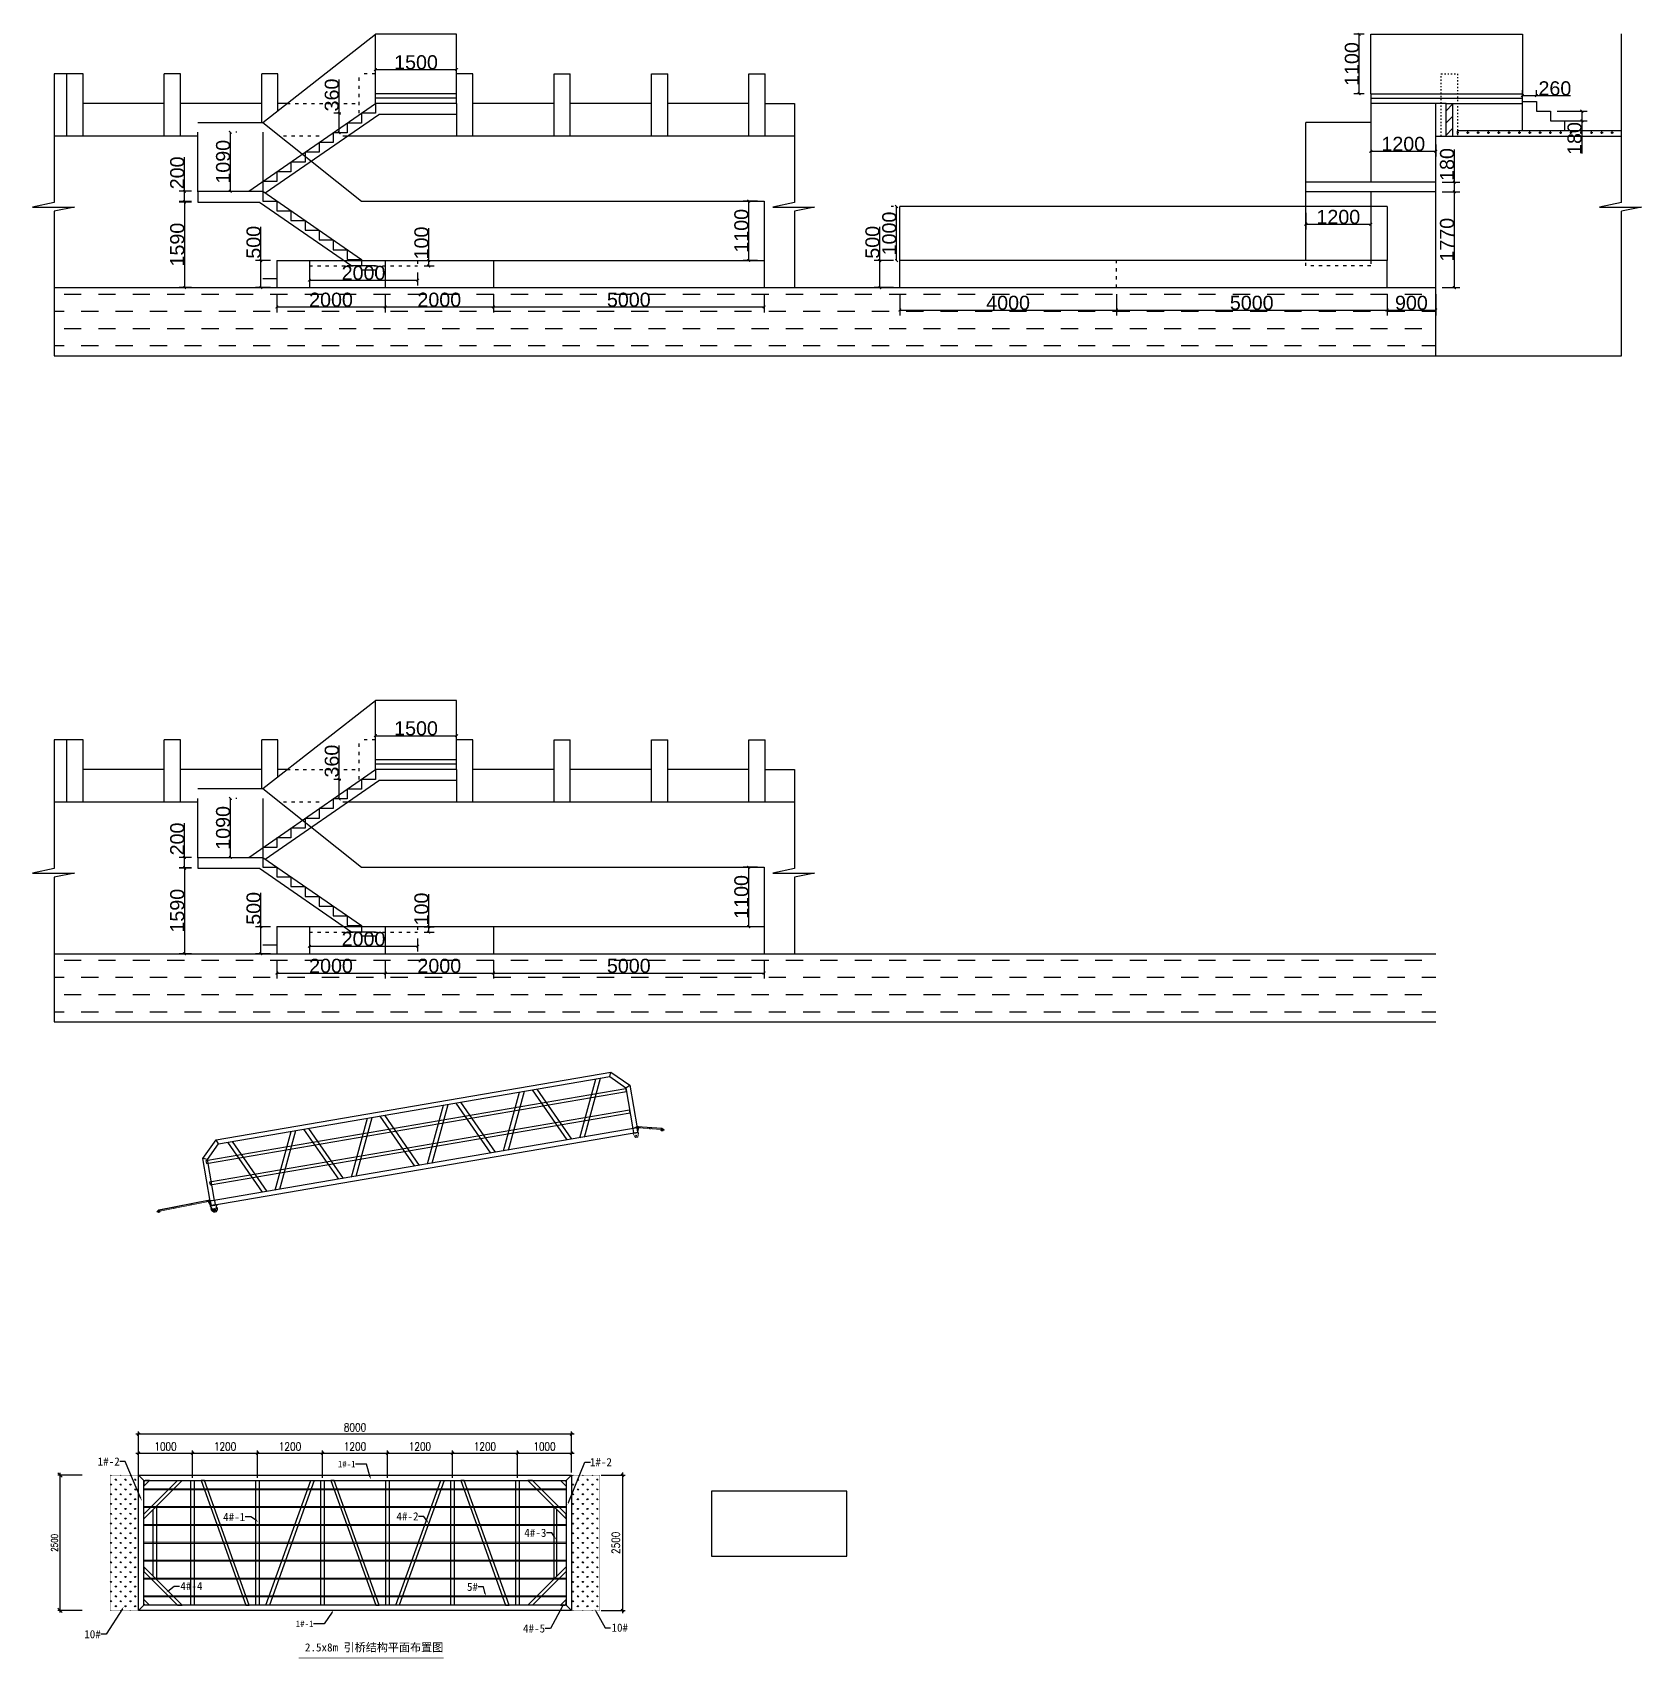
# Model space of a CAD drawing. Header units: millimetres. Extents: x 6131 to 92004, y -14326 to 40283.
# Drawn here: x 62283 to 92004, y -1706 to 28325 of the extents above; entities that cross this region are included whole.
import ezdxf
from ezdxf import colors
from ezdxf.entities.mleader import LeaderData, LeaderLine
from ezdxf.math import Vec2, Vec3

# ---------------------------------------------------------------- set-up
doc = ezdxf.new("R2010")
doc.units = ezdxf.units.MM
for name, pattern in [('ACAD_ISO03W100', [30, 12, -18]), ('CENTER', [2, 1.25, -0.25, 0.25, -0.25]), ('CENTER2', [28.575, 19.05, -3.175, 3.175, -3.175])]:
    doc.linetypes.add(name, pattern=pattern)
for name, color, linetype, lineweight in [('图框', 7, 'Continuous', 13), ('铝斜撑', 241, 'Continuous', 9), ('铝龙骨', 7, 'Continuous', 9)]:
    doc.layers.add(name, color=color, linetype=linetype, lineweight=lineweight)
for name, color, linetype in [('打印图框', 255, 'Continuous'), ('标注', 9, 'Continuous'), ('铝横梁', 220, 'Continuous'), ('铝通', 4, 'Continuous')]:
    doc.layers.add(name, color=color, linetype=linetype)
doc.styles.add('Arial', font='')
doc.styles.add('HZTXT', font='txtw.shx', dxfattribs={"width": 0.8, "bigfont": 'hztxtw.shx'})
doc.styles.get("Standard").update_dxf_attribs({"font": 'arial.ttf'})
doc.styles.get('Arial').set_extended_font_data('STXihei')
doc.dimstyles.new('DIM-40', dxfattribs={"dimscale": 40, "dimtxt": 3, "dimasz": 2, "dimexe": 1, "dimexo": 1, "dimgap": 1, "dimtad": 1, "dimdec": 1, "dimdsep": 46, "dimtxsty": 'HZTXT', "dimblk": 'OBLIQUE', "dimcen": 0, "dimdle": 1, "dimclrd": 9, "dimclre": 9, "dimclrt": 2, "dimadec": 1, "dimazin": 0, "dimtfac": 1, "dimtdec": 1, "dimtix": 1, "dimtmove": 2, "dimatfit": 3, "dimldrblk": 'OBLIQUE', "dimfxl": 15, "dimtolj": 1, "dimtzin": 0, "dimarcsym": 1})
doc.dimstyles.new('DIM-50', dxfattribs={"dimscale": 50, "dimtxt": 3, "dimasz": 1, "dimexe": 1, "dimexo": 1, "dimgap": 1, "dimtad": 1, "dimdec": 1, "dimdsep": 46, "dimtxsty": 'HZTXT', "dimblk": 'OBLIQUE', "dimblk1": 'ARCHTICK', "dimblk2": 'OBLIQUE', "dimcen": 0, "dimdle": 1, "dimclrd": 9, "dimclre": 9, "dimclrt": 2, "dimadec": 1, "dimazin": 0, "dimtfac": 1, "dimtdec": 1, "dimtix": 1, "dimtmove": 2, "dimatfit": 3, "dimldrblk": 'OBLIQUE', "dimfxl": 15, "dimtolj": 1, "dimtzin": 0, "dimarcsym": 1})
doc.dimstyles.new('ISO-25', dxfattribs={"dimtxt": 260, "dimasz": 50, "dimexe": 100, "dimexo": 120, "dimtad": 1, "dimdec": 1, "dimtxsty": 'Standard', "dimblk": 'ARCHTICK', "dimcen": 2.5, "dimclrd": 3, "dimclre": 3, "dimadec": 0, "dimazin": 0, "dimtfac": 1, "dimtdec": 1, "dimtmove": 0, "dimatfit": 3, "dimfxl": 1, "dimarcsym": 0})

msp = doc.modelspace()

# ---------------------------------------------------------------- texts
at = {"layer": '打印图框', "color": 6, "insert": (67315.15, -1426.43), "char_height": 150, "attachment_point": 1, "style": 'Arial'}
msp.add_mtext_dynamic_manual_height_columns('2.5x8m 引桥结构平面布置图', width=3069.3398, gutter_width=12.5, heights=[0], dxfattribs=at)

# ---------------------------------------------------------------- blocks, each defined once
blk = doc.blocks.new('_ArchTick')
at = {"color": 0, "linetype": 'ByBlock', "const_width": 0.4}
blk.add_lwpolyline([(-0.5, -0.5), (0.5, 0.5)], dxfattribs=at)
blk = doc.blocks.new('*D29')
at = {"color": 3, "lineweight": -2, "transparency": 16777216}
for p, q in [((66500, 24113), (66500, 24738)), ((66677, 24113), (66400, 24113)), ((66500, 23613), (66500, 24113)), ((66677, 23613), (66400, 23613))]:
    blk.add_line(p, q, dxfattribs=at)
at = {"layer": 'Defpoints', "color": 0, "transparency": 16777216}
for p in [(66500, 24113), (66797, 24113), (66797, 23613)]:
    blk.add_point(p, dxfattribs=at)
at = {"color": 3, "lineweight": -2, "transparency": 16777216, "xscale": 50, "yscale": 50, "zscale": 50}
for p, rotation in [((66500, 24113), 90), ((66500, 23613), 270)]:
    blk.add_blockref('_ArchTick', p, dxfattribs=dict(at, rotation=rotation))
at = {"color": 0, "transparency": 16777216, "insert": (66367, 24451), "char_height": 260, "attachment_point": 5, "rotation": 90}
blk.add_mtext('500', dxfattribs=at)
blk = doc.blocks.new('*D30')
at = {"color": 3, "lineweight": -2, "transparency": 16777216}
for p, q in [((66797, 23493), (66797, 23156)), ((68797, 23493), (68797, 23156)), ((66797, 23256), (68797, 23256))]:
    blk.add_line(p, q, dxfattribs=at)
at = {"layer": 'Defpoints', "color": 0, "transparency": 16777216}
for p in [(66797, 23613), (68797, 23613), (68797, 23256)]:
    blk.add_point(p, dxfattribs=at)
at = {"color": 3, "lineweight": -2, "transparency": 16777216, "xscale": 50, "yscale": 50, "zscale": 50, "rotation": 180}
blk.add_blockref('_ArchTick', (66797, 23256), dxfattribs=at)
at = {"color": 3, "lineweight": -2, "transparency": 16777216, "xscale": 50, "yscale": 50, "zscale": 50}
blk.add_blockref('_ArchTick', (68797, 23256), dxfattribs=at)
at = {"color": 0, "transparency": 16777216, "insert": (67797, 23389), "char_height": 260, "attachment_point": 5}
blk.add_mtext('2000', dxfattribs=at)
blk = doc.blocks.new('*D31')
at = {"color": 3, "lineweight": -2, "transparency": 16777216}
for p, q in [((68797, 23493), (68797, 23156)), ((70797, 23493), (70797, 23156)), ((68797, 23256), (70797, 23256))]:
    blk.add_line(p, q, dxfattribs=at)
at = {"layer": 'Defpoints', "color": 0, "transparency": 16777216}
for p in [(68797, 23613), (70797, 23613), (70797, 23256)]:
    blk.add_point(p, dxfattribs=at)
at = {"color": 3, "lineweight": -2, "transparency": 16777216, "xscale": 50, "yscale": 50, "zscale": 50, "rotation": 180}
blk.add_blockref('_ArchTick', (68797, 23256), dxfattribs=at)
at = {"color": 3, "lineweight": -2, "transparency": 16777216, "xscale": 50, "yscale": 50, "zscale": 50}
blk.add_blockref('_ArchTick', (70797, 23256), dxfattribs=at)
at = {"color": 0, "transparency": 16777216, "insert": (69797, 23389), "char_height": 260, "attachment_point": 5}
blk.add_mtext('2000', dxfattribs=at)
blk = doc.blocks.new('*D32')
at = {"color": 3, "lineweight": -2, "transparency": 16777216}
for p, q in [((70797, 23493), (70797, 23156)), ((75797, 23493), (75797, 23156)), ((70797, 23256), (75797, 23256))]:
    blk.add_line(p, q, dxfattribs=at)
at = {"layer": 'Defpoints', "color": 0, "transparency": 16777216}
for p in [(70797, 23613), (75797, 23613), (75797, 23256)]:
    blk.add_point(p, dxfattribs=at)
at = {"color": 3, "lineweight": -2, "transparency": 16777216, "xscale": 50, "yscale": 50, "zscale": 50, "rotation": 180}
blk.add_blockref('_ArchTick', (70797, 23256), dxfattribs=at)
at = {"color": 3, "lineweight": -2, "transparency": 16777216, "xscale": 50, "yscale": 50, "zscale": 50}
blk.add_blockref('_ArchTick', (75797, 23256), dxfattribs=at)
at = {"color": 0, "transparency": 16777216, "insert": (73297, 23389), "char_height": 260, "attachment_point": 5}
blk.add_mtext('5000', dxfattribs=at)
blk = doc.blocks.new('*D33')
at = {"color": 3, "lineweight": -2, "transparency": 16777216}
for p, q in [((69601, 24113), (69601, 24714)), ((69517, 24113), (69701, 24113)), ((69601, 24013), (69601, 24113)), ((69517, 24013), (69701, 24013))]:
    blk.add_line(p, q, dxfattribs=at)
at = {"layer": 'Defpoints', "color": 0, "transparency": 16777216}
for p in [(69397, 24113), (69601, 24113), (69397, 24013)]:
    blk.add_point(p, dxfattribs=at)
at = {"color": 3, "lineweight": -2, "transparency": 16777216, "xscale": 50, "yscale": 50, "zscale": 50}
for p, rotation in [((69601, 24113), 90), ((69601, 24013), 270)]:
    blk.add_blockref('_ArchTick', p, dxfattribs=dict(at, rotation=rotation))
at = {"color": 0, "transparency": 16777216, "insert": (69468, 24438), "char_height": 260, "attachment_point": 5, "rotation": 90}
blk.add_mtext('100', dxfattribs=at)
blk = doc.blocks.new('*D34')
at = {"color": 3, "lineweight": -2, "transparency": 16777216}
for p, q in [((67397, 23893), (67397, 23651)), ((67397, 23751), (69397, 23751)), ((69397, 23893), (69397, 23651))]:
    blk.add_line(p, q, dxfattribs=at)
at = {"layer": 'Defpoints', "color": 0, "transparency": 16777216}
for p in [(67397, 24013), (69397, 24013), (69397, 23751)]:
    blk.add_point(p, dxfattribs=at)
at = {"color": 3, "lineweight": -2, "transparency": 16777216, "xscale": 50, "yscale": 50, "zscale": 50, "rotation": 180}
blk.add_blockref('_ArchTick', (67397, 23751), dxfattribs=at)
at = {"color": 3, "lineweight": -2, "transparency": 16777216, "xscale": 50, "yscale": 50, "zscale": 50}
blk.add_blockref('_ArchTick', (69397, 23751), dxfattribs=at)
at = {"color": 0, "transparency": 16777216, "insert": (68397, 23885), "char_height": 260, "attachment_point": 5}
blk.add_mtext('2000', dxfattribs=at)
blk = doc.blocks.new('*D35')
at = {"color": 3, "lineweight": -2, "transparency": 16777216}
for p, q in [((75677, 25213), (75412, 25213)), ((75512, 24113), (75512, 25213)), ((75677, 24113), (75412, 24113))]:
    blk.add_line(p, q, dxfattribs=at)
at = {"layer": 'Defpoints', "color": 0, "transparency": 16777216}
for p in [(75512, 25213), (75797, 25213), (75797, 24113)]:
    blk.add_point(p, dxfattribs=at)
at = {"color": 3, "lineweight": -2, "transparency": 16777216, "xscale": 50, "yscale": 50, "zscale": 50}
for p, rotation in [((75512, 25213), 90), ((75512, 24113), 270)]:
    blk.add_blockref('_ArchTick', p, dxfattribs=dict(at, rotation=rotation))
at = {"color": 0, "transparency": 16777216, "insert": (75378, 24663), "char_height": 260, "attachment_point": 5, "rotation": 90}
blk.add_mtext('1100', dxfattribs=at)
blk = doc.blocks.new('*D36')
at = {"color": 3, "lineweight": -2, "transparency": 16777216}
for p, q in [((68617, 27683), (68617, 27741)), ((68617, 27641), (70117, 27641)), ((70117, 27683), (70117, 27741))]:
    blk.add_line(p, q, dxfattribs=at)
at = {"layer": 'Defpoints', "color": 0, "transparency": 16777216}
for p in [(70117, 27641), (68617, 27563), (70117, 27563)]:
    blk.add_point(p, dxfattribs=at)
at = {"color": 3, "lineweight": -2, "transparency": 16777216, "xscale": 50, "yscale": 50, "zscale": 50, "rotation": 180}
blk.add_blockref('_ArchTick', (68617, 27641), dxfattribs=at)
at = {"color": 3, "lineweight": -2, "transparency": 16777216, "xscale": 50, "yscale": 50, "zscale": 50}
blk.add_blockref('_ArchTick', (70117, 27641), dxfattribs=at)
at = {"color": 0, "transparency": 16777216, "insert": (69367, 27774), "char_height": 260, "attachment_point": 5}
blk.add_mtext('1500', dxfattribs=at)
blk = doc.blocks.new('*D37')
at = {"color": 3, "lineweight": -2, "transparency": 16777216}
for p, q in [((65217, 25203), (64990, 25203)), ((65090, 25203), (65090, 23613)), ((65217, 23613), (64990, 23613))]:
    blk.add_line(p, q, dxfattribs=at)
at = {"layer": 'Defpoints', "color": 0, "transparency": 16777216}
for p in [(65337, 25203), (65090, 23613), (65337, 23613)]:
    blk.add_point(p, dxfattribs=at)
at = {"color": 3, "lineweight": -2, "transparency": 16777216, "xscale": 50, "yscale": 50, "zscale": 50}
for p, rotation in [((65090, 25203), 90), ((65090, 23613), 270)]:
    blk.add_blockref('_ArchTick', p, dxfattribs=dict(at, rotation=rotation))
at = {"color": 0, "transparency": 16777216, "insert": (64957, 24408), "char_height": 260, "attachment_point": 5, "rotation": 90}
blk.add_mtext('1590', dxfattribs=at)
blk = doc.blocks.new('*D38')
at = {"color": 3, "lineweight": -2, "transparency": 16777216}
for p, q in [((65090, 25393), (65090, 26023)), ((65217, 25393), (64990, 25393)), ((65090, 25193), (65090, 25393)), ((65217, 25193), (64990, 25193))]:
    blk.add_line(p, q, dxfattribs=at)
at = {"layer": 'Defpoints', "color": 0, "transparency": 16777216}
for p in [(65090, 25393), (65337, 25393), (65337, 25193)]:
    blk.add_point(p, dxfattribs=at)
at = {"color": 3, "lineweight": -2, "transparency": 16777216, "xscale": 50, "yscale": 50, "zscale": 50}
for p, rotation in [((65090, 25393), 90), ((65090, 25193), 270)]:
    blk.add_blockref('_ArchTick', p, dxfattribs=dict(at, rotation=rotation))
at = {"color": 0, "transparency": 16777216, "insert": (64957, 25733), "char_height": 260, "attachment_point": 5, "rotation": 90}
blk.add_mtext('200', dxfattribs=at)
blk = doc.blocks.new('*D39')
at = {"color": 3, "lineweight": -2, "transparency": 16777216}
for p, q in [((65937, 25393), (65937, 26483)), ((66057, 26483), (66037, 26483)), ((65817, 25393), (65837, 25393))]:
    blk.add_line(p, q, dxfattribs=at)
at = {"layer": 'Defpoints', "color": 0, "transparency": 16777216}
for p in [(65937, 26483), (65937, 26483), (65937, 25393)]:
    blk.add_point(p, dxfattribs=at)
at = {"color": 3, "lineweight": -2, "transparency": 16777216, "xscale": 50, "yscale": 50, "zscale": 50}
for p, rotation in [((65937, 26483), 90), ((65937, 25393), 270)]:
    blk.add_blockref('_ArchTick', p, dxfattribs=dict(at, rotation=rotation))
at = {"color": 0, "transparency": 16777216, "insert": (65804, 25938), "char_height": 260, "attachment_point": 5, "rotation": 90}
blk.add_mtext('1090', dxfattribs=at)
blk = doc.blocks.new('*D41')
at = {"color": 3, "lineweight": -2, "transparency": 16777216}
for p, q in [((67946, 26833), (67946, 27458)), ((67977, 26833), (67846, 26833)), ((67946, 26473), (67946, 26833)), ((67977, 26473), (67846, 26473))]:
    blk.add_line(p, q, dxfattribs=at)
at = {"layer": 'Defpoints', "color": 0, "transparency": 16777216}
for p in [(67946, 26833), (68097, 26833), (68097, 26473)]:
    blk.add_point(p, dxfattribs=at)
at = {"color": 3, "lineweight": -2, "transparency": 16777216, "xscale": 50, "yscale": 50, "zscale": 50}
for p, rotation in [((67946, 26833), 90), ((67946, 26473), 270)]:
    blk.add_blockref('_ArchTick', p, dxfattribs=dict(at, rotation=rotation))
at = {"color": 0, "transparency": 16777216, "insert": (67812, 27171), "char_height": 260, "attachment_point": 5, "rotation": 90}
blk.add_mtext('360', dxfattribs=at)
blk = doc.blocks.new('*D42')
at = {"color": 3, "lineweight": -2, "transparency": 16777216}
for p, q in [((78304, 23493), (78304, 23099)), ((82304, 23493), (82304, 23099)), ((78304, 23199), (82304, 23199))]:
    blk.add_line(p, q, dxfattribs=at)
at = {"layer": 'Defpoints', "color": 0, "transparency": 16777216}
for p in [(78304, 23613), (82304, 23613), (82304, 23199)]:
    blk.add_point(p, dxfattribs=at)
at = {"color": 3, "lineweight": -2, "transparency": 16777216, "xscale": 50, "yscale": 50, "zscale": 50, "rotation": 180}
blk.add_blockref('_ArchTick', (78304, 23199), dxfattribs=at)
at = {"color": 3, "lineweight": -2, "transparency": 16777216, "xscale": 50, "yscale": 50, "zscale": 50}
blk.add_blockref('_ArchTick', (82304, 23199), dxfattribs=at)
at = {"color": 0, "transparency": 16777216, "insert": (80304, 23332), "char_height": 260, "attachment_point": 5}
blk.add_mtext('4000', dxfattribs=at)
blk = doc.blocks.new('*D43')
at = {"color": 3, "lineweight": -2, "transparency": 16777216}
for p, q in [((82304, 23493), (82304, 23099)), ((87304, 23493), (87304, 23099)), ((82304, 23199), (87304, 23199))]:
    blk.add_line(p, q, dxfattribs=at)
at = {"layer": 'Defpoints', "color": 0, "transparency": 16777216}
for p in [(82304, 23613), (87304, 23613), (87304, 23199)]:
    blk.add_point(p, dxfattribs=at)
at = {"color": 3, "lineweight": -2, "transparency": 16777216, "xscale": 50, "yscale": 50, "zscale": 50, "rotation": 180}
blk.add_blockref('_ArchTick', (82304, 23199), dxfattribs=at)
at = {"color": 3, "lineweight": -2, "transparency": 16777216, "xscale": 50, "yscale": 50, "zscale": 50}
blk.add_blockref('_ArchTick', (87304, 23199), dxfattribs=at)
at = {"color": 0, "transparency": 16777216, "insert": (84804, 23332), "char_height": 260, "attachment_point": 5}
blk.add_mtext('5000', dxfattribs=at)
blk = doc.blocks.new('*D44')
at = {"color": 3, "lineweight": -2, "transparency": 16777216}
for p, q in [((77933, 24113), (77933, 24738)), ((78184, 24113), (77833, 24113)), ((77933, 23613), (77933, 24113)), ((78184, 23613), (77833, 23613))]:
    blk.add_line(p, q, dxfattribs=at)
at = {"layer": 'Defpoints', "color": 0, "transparency": 16777216}
for p in [(77933, 24113), (78304, 24113), (78304, 23613)]:
    blk.add_point(p, dxfattribs=at)
at = {"color": 3, "lineweight": -2, "transparency": 16777216, "xscale": 50, "yscale": 50, "zscale": 50}
for p, rotation in [((77933, 24113), 90), ((77933, 23613), 270)]:
    blk.add_blockref('_ArchTick', p, dxfattribs=dict(at, rotation=rotation))
at = {"color": 0, "transparency": 16777216, "insert": (77799, 24451), "char_height": 260, "attachment_point": 5, "rotation": 90}
blk.add_mtext('500', dxfattribs=at)
blk = doc.blocks.new('*D45')
at = {"color": 3, "lineweight": -2, "transparency": 16777216}
for p, q in [((87304, 23493), (87304, 23099)), ((88204, 23493), (88204, 23099)), ((87304, 23199), (88204, 23199))]:
    blk.add_line(p, q, dxfattribs=at)
at = {"layer": 'Defpoints', "color": 0, "transparency": 16777216}
for p in [(87304, 23613), (88204, 23613), (88204, 23199)]:
    blk.add_point(p, dxfattribs=at)
at = {"color": 3, "lineweight": -2, "transparency": 16777216, "xscale": 50, "yscale": 50, "zscale": 50, "rotation": 180}
blk.add_blockref('_ArchTick', (87304, 23199), dxfattribs=at)
at = {"color": 3, "lineweight": -2, "transparency": 16777216, "xscale": 50, "yscale": 50, "zscale": 50}
blk.add_blockref('_ArchTick', (88204, 23199), dxfattribs=at)
at = {"color": 0, "transparency": 16777216, "insert": (87754, 23332), "char_height": 260, "attachment_point": 5}
blk.add_mtext('900', dxfattribs=at)
blk = doc.blocks.new('*D46')
at = {"color": 3, "lineweight": -2, "transparency": 16777216}
for p, q in [((88324, 25383), (88647, 25383)), ((88547, 23613), (88547, 25383)), ((88324, 23613), (88647, 23613))]:
    blk.add_line(p, q, dxfattribs=at)
at = {"layer": 'Defpoints', "color": 0, "transparency": 16777216}
for p in [(88204, 25383), (88547, 25383), (88204, 23613)]:
    blk.add_point(p, dxfattribs=at)
at = {"color": 3, "lineweight": -2, "transparency": 16777216, "xscale": 50, "yscale": 50, "zscale": 50}
for p, rotation in [((88547, 25383), 90), ((88547, 23613), 270)]:
    blk.add_blockref('_ArchTick', p, dxfattribs=dict(at, rotation=rotation))
at = {"color": 0, "transparency": 16777216, "insert": (88413, 24498), "char_height": 260, "attachment_point": 5, "rotation": 90}
blk.add_mtext('1770', dxfattribs=at)
blk = doc.blocks.new('*D47')
at = {"color": 3, "lineweight": -2, "transparency": 16777216}
for p, q in [((88547, 25563), (88547, 26164)), ((88324, 25563), (88647, 25563)), ((88547, 25383), (88547, 25563)), ((88324, 25383), (88647, 25383))]:
    blk.add_line(p, q, dxfattribs=at)
at = {"layer": 'Defpoints', "color": 0, "transparency": 16777216}
for p in [(88204, 25563), (88547, 25563), (88204, 25383)]:
    blk.add_point(p, dxfattribs=at)
at = {"color": 3, "lineweight": -2, "transparency": 16777216, "xscale": 50, "yscale": 50, "zscale": 50}
for p, rotation in [((88547, 25563), 90), ((88547, 25383), 270)]:
    blk.add_blockref('_ArchTick', p, dxfattribs=dict(at, rotation=rotation))
at = {"color": 0, "transparency": 16777216, "insert": (88413, 25888), "char_height": 260, "attachment_point": 5, "rotation": 90}
blk.add_mtext('180', dxfattribs=at)
blk = doc.blocks.new('*D48')
at = {"color": 3, "lineweight": -2, "transparency": 16777216}
for p, q in [((78184, 25113), (78143, 25113)), ((78243, 24113), (78243, 25113)), ((78184, 24113), (78143, 24113))]:
    blk.add_line(p, q, dxfattribs=at)
at = {"layer": 'Defpoints', "color": 0, "transparency": 16777216}
for p in [(78243, 25113), (78304, 25113), (78304, 24113)]:
    blk.add_point(p, dxfattribs=at)
at = {"color": 3, "lineweight": -2, "transparency": 16777216, "xscale": 50, "yscale": 50, "zscale": 50}
for p, rotation in [((78243, 25113), 90), ((78243, 24113), 270)]:
    blk.add_blockref('_ArchTick', p, dxfattribs=dict(at, rotation=rotation))
at = {"color": 0, "transparency": 16777216, "insert": (78110, 24613), "char_height": 260, "attachment_point": 5, "rotation": 90}
blk.add_mtext('1000', dxfattribs=at)
blk = doc.blocks.new('*D49')
at = {"color": 3, "lineweight": -2, "transparency": 16777216}
for p, q in [((85804, 24993), (85804, 24685)), ((87004, 24993), (87004, 24685)), ((85804, 24785), (87004, 24785))]:
    blk.add_line(p, q, dxfattribs=at)
at = {"layer": 'Defpoints', "color": 0, "transparency": 16777216}
for p in [(85804, 25113), (87004, 25113), (87004, 24785)]:
    blk.add_point(p, dxfattribs=at)
at = {"color": 3, "lineweight": -2, "transparency": 16777216, "xscale": 50, "yscale": 50, "zscale": 50, "rotation": 180}
blk.add_blockref('_ArchTick', (85804, 24785), dxfattribs=at)
at = {"color": 3, "lineweight": -2, "transparency": 16777216, "xscale": 50, "yscale": 50, "zscale": 50}
blk.add_blockref('_ArchTick', (87004, 24785), dxfattribs=at)
at = {"color": 0, "transparency": 16777216, "insert": (86404, 24918), "char_height": 260, "attachment_point": 5}
blk.add_mtext('1200', dxfattribs=at)
blk = doc.blocks.new('*D50')
at = {"color": 3, "lineweight": -2, "transparency": 16777216}
for p, q in [((87004, 26258), (87004, 26033)), ((87004, 26133), (88204, 26133)), ((88204, 26258), (88204, 26033))]:
    blk.add_line(p, q, dxfattribs=at)
at = {"layer": 'Defpoints', "color": 0, "transparency": 16777216}
for p in [(87004, 26378), (88204, 26378), (88204, 26133)]:
    blk.add_point(p, dxfattribs=at)
at = {"color": 3, "lineweight": -2, "transparency": 16777216, "xscale": 50, "yscale": 50, "zscale": 50, "rotation": 180}
blk.add_blockref('_ArchTick', (87004, 26133), dxfattribs=at)
at = {"color": 3, "lineweight": -2, "transparency": 16777216, "xscale": 50, "yscale": 50, "zscale": 50}
blk.add_blockref('_ArchTick', (88204, 26133), dxfattribs=at)
at = {"color": 0, "transparency": 16777216, "insert": (87604, 26267), "char_height": 260, "attachment_point": 5}
blk.add_mtext('1200', dxfattribs=at)
blk = doc.blocks.new('*D51')
at = {"color": 3, "lineweight": -2, "transparency": 16777216}
for p, q in [((89804, 27173), (89804, 27260)), ((89804, 27160), (90064, 27160)), ((90064, 27173), (90064, 27260)), ((90064, 27160), (90693, 27160))]:
    blk.add_line(p, q, dxfattribs=at)
at = {"layer": 'Defpoints', "color": 0, "transparency": 16777216}
for p in [(89804, 27053), (90064, 27160), (90064, 27053)]:
    blk.add_point(p, dxfattribs=at)
at = {"color": 3, "lineweight": -2, "transparency": 16777216, "xscale": 50, "yscale": 50, "zscale": 50, "rotation": 180}
blk.add_blockref('_ArchTick', (89804, 27160), dxfattribs=at)
at = {"color": 3, "lineweight": -2, "transparency": 16777216, "xscale": 50, "yscale": 50, "zscale": 50}
blk.add_blockref('_ArchTick', (90064, 27160), dxfattribs=at)
at = {"color": 0, "transparency": 16777216, "insert": (90404, 27293), "char_height": 260, "attachment_point": 5}
blk.add_mtext('260', dxfattribs=at)
blk = doc.blocks.new('*D52')
at = {"color": 3, "lineweight": -2, "transparency": 16777216}
for p, q in [((90444, 26873), (91003, 26873)), ((90903, 26873), (90903, 26693)), ((90444, 26693), (91003, 26693)), ((90903, 26693), (90903, 26093))]:
    blk.add_line(p, q, dxfattribs=at)
at = {"layer": 'Defpoints', "color": 0, "transparency": 16777216}
for p in [(90324, 26873), (90324, 26693), (90903, 26693)]:
    blk.add_point(p, dxfattribs=at)
at = {"color": 3, "lineweight": -2, "transparency": 16777216, "xscale": 50, "yscale": 50, "zscale": 50}
for p, rotation in [((90903, 26873), 90), ((90903, 26693), 270)]:
    blk.add_blockref('_ArchTick', p, dxfattribs=dict(at, rotation=rotation))
at = {"color": 0, "transparency": 16777216, "insert": (90769, 26368), "char_height": 260, "attachment_point": 5, "rotation": 90}
blk.add_mtext('180', dxfattribs=at)
blk = doc.blocks.new('*D53')
at = {"color": 3, "lineweight": -2, "transparency": 16777216}
for p, q in [((86884, 28293), (86688, 28293)), ((86788, 27193), (86788, 28293)), ((86884, 27193), (86688, 27193))]:
    blk.add_line(p, q, dxfattribs=at)
at = {"layer": 'Defpoints', "color": 0, "transparency": 16777216}
for p in [(86788, 28293), (87004, 28293), (87004, 27193)]:
    blk.add_point(p, dxfattribs=at)
at = {"color": 3, "lineweight": -2, "transparency": 16777216, "xscale": 50, "yscale": 50, "zscale": 50}
for p, rotation in [((86788, 28293), 90), ((86788, 27193), 270)]:
    blk.add_blockref('_ArchTick', p, dxfattribs=dict(at, rotation=rotation))
at = {"color": 0, "transparency": 16777216, "insert": (86655, 27743), "char_height": 260, "attachment_point": 5, "rotation": 90}
blk.add_mtext('1100', dxfattribs=at)
blk = doc.blocks.new('*D60')
at = {"color": 3, "lineweight": -2, "transparency": 16777216}
for p, q in [((66500, 11810), (66500, 12435)), ((66677, 11810), (66400, 11810)), ((66500, 11310), (66500, 11810)), ((66677, 11310), (66400, 11310))]:
    blk.add_line(p, q, dxfattribs=at)
at = {"layer": 'Defpoints', "color": 0, "transparency": 16777216}
for p in [(66500, 11810), (66797, 11810), (66797, 11310)]:
    blk.add_point(p, dxfattribs=at)
at = {"color": 3, "lineweight": -2, "transparency": 16777216, "xscale": 50, "yscale": 50, "zscale": 50}
for p, rotation in [((66500, 11810), 90), ((66500, 11310), 270)]:
    blk.add_blockref('_ArchTick', p, dxfattribs=dict(at, rotation=rotation))
at = {"color": 0, "transparency": 16777216, "insert": (66367, 12148), "char_height": 260, "attachment_point": 5, "rotation": 90}
blk.add_mtext('500', dxfattribs=at)
blk = doc.blocks.new('*D61')
at = {"color": 3, "lineweight": -2, "transparency": 16777216}
for p, q in [((66797, 11190), (66797, 10853)), ((68797, 11190), (68797, 10853)), ((66797, 10953), (68797, 10953))]:
    blk.add_line(p, q, dxfattribs=at)
at = {"layer": 'Defpoints', "color": 0, "transparency": 16777216}
for p in [(66797, 11310), (68797, 11310), (68797, 10953)]:
    blk.add_point(p, dxfattribs=at)
at = {"color": 3, "lineweight": -2, "transparency": 16777216, "xscale": 50, "yscale": 50, "zscale": 50, "rotation": 180}
blk.add_blockref('_ArchTick', (66797, 10953), dxfattribs=at)
at = {"color": 3, "lineweight": -2, "transparency": 16777216, "xscale": 50, "yscale": 50, "zscale": 50}
blk.add_blockref('_ArchTick', (68797, 10953), dxfattribs=at)
at = {"color": 0, "transparency": 16777216, "insert": (67797, 11086), "char_height": 260, "attachment_point": 5}
blk.add_mtext('2000', dxfattribs=at)
blk = doc.blocks.new('*D62')
at = {"color": 3, "lineweight": -2, "transparency": 16777216}
for p, q in [((68797, 11190), (68797, 10853)), ((70797, 11190), (70797, 10853)), ((68797, 10953), (70797, 10953))]:
    blk.add_line(p, q, dxfattribs=at)
at = {"layer": 'Defpoints', "color": 0, "transparency": 16777216}
for p in [(68797, 11310), (70797, 11310), (70797, 10953)]:
    blk.add_point(p, dxfattribs=at)
at = {"color": 3, "lineweight": -2, "transparency": 16777216, "xscale": 50, "yscale": 50, "zscale": 50, "rotation": 180}
blk.add_blockref('_ArchTick', (68797, 10953), dxfattribs=at)
at = {"color": 3, "lineweight": -2, "transparency": 16777216, "xscale": 50, "yscale": 50, "zscale": 50}
blk.add_blockref('_ArchTick', (70797, 10953), dxfattribs=at)
at = {"color": 0, "transparency": 16777216, "insert": (69797, 11086), "char_height": 260, "attachment_point": 5}
blk.add_mtext('2000', dxfattribs=at)
blk = doc.blocks.new('*D63')
at = {"color": 3, "lineweight": -2, "transparency": 16777216}
for p, q in [((70797, 11190), (70797, 10853)), ((75797, 11190), (75797, 10853)), ((70797, 10953), (75797, 10953))]:
    blk.add_line(p, q, dxfattribs=at)
at = {"layer": 'Defpoints', "color": 0, "transparency": 16777216}
for p in [(70797, 11310), (75797, 11310), (75797, 10953)]:
    blk.add_point(p, dxfattribs=at)
at = {"color": 3, "lineweight": -2, "transparency": 16777216, "xscale": 50, "yscale": 50, "zscale": 50, "rotation": 180}
blk.add_blockref('_ArchTick', (70797, 10953), dxfattribs=at)
at = {"color": 3, "lineweight": -2, "transparency": 16777216, "xscale": 50, "yscale": 50, "zscale": 50}
blk.add_blockref('_ArchTick', (75797, 10953), dxfattribs=at)
at = {"color": 0, "transparency": 16777216, "insert": (73297, 11086), "char_height": 260, "attachment_point": 5}
blk.add_mtext('5000', dxfattribs=at)
blk = doc.blocks.new('*D64')
at = {"color": 3, "lineweight": -2, "transparency": 16777216}
for p, q in [((69601, 11810), (69601, 12411)), ((69517, 11810), (69701, 11810)), ((69601, 11710), (69601, 11810)), ((69517, 11710), (69701, 11710))]:
    blk.add_line(p, q, dxfattribs=at)
at = {"layer": 'Defpoints', "color": 0, "transparency": 16777216}
for p in [(69397, 11810), (69601, 11810), (69397, 11710)]:
    blk.add_point(p, dxfattribs=at)
at = {"color": 3, "lineweight": -2, "transparency": 16777216, "xscale": 50, "yscale": 50, "zscale": 50}
for p, rotation in [((69601, 11810), 90), ((69601, 11710), 270)]:
    blk.add_blockref('_ArchTick', p, dxfattribs=dict(at, rotation=rotation))
at = {"color": 0, "transparency": 16777216, "insert": (69468, 12136), "char_height": 260, "attachment_point": 5, "rotation": 90}
blk.add_mtext('100', dxfattribs=at)
blk = doc.blocks.new('*D65')
at = {"color": 3, "lineweight": -2, "transparency": 16777216}
for p, q in [((67397, 11590), (67397, 11349)), ((67397, 11449), (69397, 11449)), ((69397, 11590), (69397, 11349))]:
    blk.add_line(p, q, dxfattribs=at)
at = {"layer": 'Defpoints', "color": 0, "transparency": 16777216}
for p in [(67397, 11710), (69397, 11710), (69397, 11449)]:
    blk.add_point(p, dxfattribs=at)
at = {"color": 3, "lineweight": -2, "transparency": 16777216, "xscale": 50, "yscale": 50, "zscale": 50, "rotation": 180}
blk.add_blockref('_ArchTick', (67397, 11449), dxfattribs=at)
at = {"color": 3, "lineweight": -2, "transparency": 16777216, "xscale": 50, "yscale": 50, "zscale": 50}
blk.add_blockref('_ArchTick', (69397, 11449), dxfattribs=at)
at = {"color": 0, "transparency": 16777216, "insert": (68397, 11582), "char_height": 260, "attachment_point": 5}
blk.add_mtext('2000', dxfattribs=at)
blk = doc.blocks.new('*D66')
at = {"color": 3, "lineweight": -2, "transparency": 16777216}
for p, q in [((75677, 12910), (75412, 12910)), ((75512, 11810), (75512, 12910)), ((75677, 11810), (75412, 11810))]:
    blk.add_line(p, q, dxfattribs=at)
at = {"layer": 'Defpoints', "color": 0, "transparency": 16777216}
for p in [(75512, 12910), (75797, 12910), (75797, 11810)]:
    blk.add_point(p, dxfattribs=at)
at = {"color": 3, "lineweight": -2, "transparency": 16777216, "xscale": 50, "yscale": 50, "zscale": 50}
for p, rotation in [((75512, 12910), 90), ((75512, 11810), 270)]:
    blk.add_blockref('_ArchTick', p, dxfattribs=dict(at, rotation=rotation))
at = {"color": 0, "transparency": 16777216, "insert": (75378, 12360), "char_height": 260, "attachment_point": 5, "rotation": 90}
blk.add_mtext('1100', dxfattribs=at)
blk = doc.blocks.new('*D67')
at = {"color": 3, "lineweight": -2, "transparency": 16777216}
for p, q in [((68617, 15380), (68617, 15438)), ((68617, 15338), (70117, 15338)), ((70117, 15380), (70117, 15438))]:
    blk.add_line(p, q, dxfattribs=at)
at = {"layer": 'Defpoints', "color": 0, "transparency": 16777216}
for p in [(70117, 15338), (68617, 15260), (70117, 15260)]:
    blk.add_point(p, dxfattribs=at)
at = {"color": 3, "lineweight": -2, "transparency": 16777216, "xscale": 50, "yscale": 50, "zscale": 50, "rotation": 180}
blk.add_blockref('_ArchTick', (68617, 15338), dxfattribs=at)
at = {"color": 3, "lineweight": -2, "transparency": 16777216, "xscale": 50, "yscale": 50, "zscale": 50}
blk.add_blockref('_ArchTick', (70117, 15338), dxfattribs=at)
at = {"color": 0, "transparency": 16777216, "insert": (69367, 15472), "char_height": 260, "attachment_point": 5}
blk.add_mtext('1500', dxfattribs=at)
blk = doc.blocks.new('*D59')
at = {"color": 3, "lineweight": -2, "transparency": 16777216}
for p, q in [((65217, 12900), (64990, 12900)), ((65090, 12900), (65090, 11310)), ((65217, 11310), (64990, 11310))]:
    blk.add_line(p, q, dxfattribs=at)
at = {"layer": 'Defpoints', "color": 0, "transparency": 16777216}
for p in [(65337, 12900), (65090, 11310), (65337, 11310)]:
    blk.add_point(p, dxfattribs=at)
at = {"color": 3, "lineweight": -2, "transparency": 16777216, "xscale": 50, "yscale": 50, "zscale": 50}
for p, rotation in [((65090, 12900), 90), ((65090, 11310), 270)]:
    blk.add_blockref('_ArchTick', p, dxfattribs=dict(at, rotation=rotation))
at = {"color": 0, "transparency": 16777216, "insert": (64957, 12105), "char_height": 260, "attachment_point": 5, "rotation": 90}
blk.add_mtext('1590', dxfattribs=at)
blk = doc.blocks.new('*D68')
at = {"color": 3, "lineweight": -2, "transparency": 16777216}
for p, q in [((65090, 13090), (65090, 13720)), ((65217, 13090), (64990, 13090)), ((65090, 12890), (65090, 13090)), ((65217, 12890), (64990, 12890))]:
    blk.add_line(p, q, dxfattribs=at)
at = {"layer": 'Defpoints', "color": 0, "transparency": 16777216}
for p in [(65090, 13090), (65337, 13090), (65337, 12890)]:
    blk.add_point(p, dxfattribs=at)
at = {"color": 3, "lineweight": -2, "transparency": 16777216, "xscale": 50, "yscale": 50, "zscale": 50}
for p, rotation in [((65090, 13090), 90), ((65090, 12890), 270)]:
    blk.add_blockref('_ArchTick', p, dxfattribs=dict(at, rotation=rotation))
at = {"color": 0, "transparency": 16777216, "insert": (64957, 13430), "char_height": 260, "attachment_point": 5, "rotation": 90}
blk.add_mtext('200', dxfattribs=at)
blk = doc.blocks.new('*D69')
at = {"color": 3, "lineweight": -2, "transparency": 16777216}
for p, q in [((65937, 13090), (65937, 14180)), ((66057, 14180), (66037, 14180)), ((65817, 13090), (65837, 13090))]:
    blk.add_line(p, q, dxfattribs=at)
at = {"layer": 'Defpoints', "color": 0, "transparency": 16777216}
for p in [(65937, 14180), (65937, 14180), (65937, 13090)]:
    blk.add_point(p, dxfattribs=at)
at = {"color": 3, "lineweight": -2, "transparency": 16777216, "xscale": 50, "yscale": 50, "zscale": 50}
for p, rotation in [((65937, 14180), 90), ((65937, 13090), 270)]:
    blk.add_blockref('_ArchTick', p, dxfattribs=dict(at, rotation=rotation))
at = {"color": 0, "transparency": 16777216, "insert": (65804, 13635), "char_height": 260, "attachment_point": 5, "rotation": 90}
blk.add_mtext('1090', dxfattribs=at)
blk = doc.blocks.new('*D70')
at = {"color": 3, "lineweight": -2, "transparency": 16777216}
for p, q in [((67946, 14530), (67946, 15155)), ((67977, 14530), (67846, 14530)), ((67946, 14170), (67946, 14530)), ((67977, 14170), (67846, 14170))]:
    blk.add_line(p, q, dxfattribs=at)
at = {"layer": 'Defpoints', "color": 0, "transparency": 16777216}
for p in [(67946, 14530), (68097, 14530), (68097, 14170)]:
    blk.add_point(p, dxfattribs=at)
at = {"color": 3, "lineweight": -2, "transparency": 16777216, "xscale": 50, "yscale": 50, "zscale": 50}
for p, rotation in [((67946, 14530), 90), ((67946, 14170), 270)]:
    blk.add_blockref('_ArchTick', p, dxfattribs=dict(at, rotation=rotation))
at = {"color": 0, "transparency": 16777216, "insert": (67812, 14868), "char_height": 260, "attachment_point": 5, "rotation": 90}
blk.add_mtext('360', dxfattribs=at)
blk = doc.blocks.new('GW-R')
at = {"color": 3, "linetype": 'CENTER2'}
for p, q in [((8398, 1960), (8368, 1960)), ((8383, 1945), (8383, 1975))]:
    blk.add_line(p, q, dxfattribs=at)
at = {"color": 1, "linetype": 'CENTER', "ltscale": 0.52}
for p, q in [((8369, 1960), (8397, 1960)), ((8383, 1974), (8383, 1946))]:
    blk.add_line(p, q, dxfattribs=at)
blk.add_lwpolyline([(8443, 2035), (8323, 2035), (8323, 2025), (8443, 2025)], close=True)
at = {"color": 0}
for points in [[(8360, 1942), (8323, 2025)], [(8406, 1942), (8443, 2025)]]:
    blk.add_lwpolyline(points, dxfattribs=at)
blk.add_lwpolyline([(8406, 1942, -0.317501), (8397, 1935), (8370, 1935, -0.317501), (8360, 1942)], format="xyb")
blk.add_circle((8383, 1960), 9)
blk.add_circle((8383, 1960), 9)
blk.add_arc((8383, 1960), 55, 144.9944, 35.0056)
blk = doc.blocks.new('A$C1CD0366B')
at = {"color": 1, "linetype": 'CENTER', "ltscale": 0.52}
for p, q in [((46, 50), (74, 50)), ((60, 36), (60, 64))]:
    blk.add_line(p, q, dxfattribs=at)
blk.add_lwpolyline([(0, 100), (0, 0), (10, 0), (10, 100)], close=True)
blk.add_lwpolyline([(10, 100), (87, 74, -0.315452), (90, 69), (90, 31, -0.315452), (87, 26), (10, 0)], format="xyb")
blk.add_circle((60, 50), 11)
blk = doc.blocks.new('*U74')
at = {"layer": '铝横梁'}
for points in [[(-163, -510), (-638, 510)], [(-75, -510), (-550, 510)], [(75, -510), (550, 510)], [(163, -510), (638, 510)]]:
    blk.add_lwpolyline(points, dxfattribs=at)
blk = doc.blocks.new('*U75')
at = {"color": 0, "linetype": 'ByBlock', "lineweight": -2, "transparency": 16777216}
for p in [(0, 0), (1427, 0), (2854, 0), (4281, 0), (5708, 0)]:
    blk.add_blockref('*U74', p, dxfattribs=at)
blk = doc.blocks.new('GW')
at = {"color": 3}
for points in [[(1209734, 2417378), (1209734, 2418178), (1209434, 2418478), (1202034, 2418478), (1201734, 2418178), (1201734, 2417378)], [(1202067, 2418398), (1202034, 2418478)], [(1209401, 2418398), (1209434, 2418478)], [(1201814, 2418145), (1201734, 2418178)], [(1209654, 2417378), (1209654, 2418145), (1209401, 2418398), (1202067, 2418398), (1201814, 2418145), (1201814, 2417378)], [(1209654, 2418145), (1209734, 2418178)]]:
    blk.add_lwpolyline(points, dxfattribs=at)
for points in [[(1201814, 2418128), (1209686, 2418128), (1209686, 2418078), (1201814, 2418078)], [(1201814, 2417728), (1209686, 2417728), (1209686, 2417678), (1201814, 2417678)]]:
    blk.add_lwpolyline(points, close=True)
blk.add_lwpolyline([(1201734, 2417378), (1209734, 2417378), (1209734, 2417298), (1201734, 2417298)], close=True, dxfattribs=at)
at = {"layer": '铝通'}
for points in [[(1201722, 2417404), (1201814, 2417378), (1201814, 2417298), (1201734, 2417298), (1201702, 2417379)], [(1209747, 2417404), (1209654, 2417378), (1209654, 2417298), (1209734, 2417298), (1209767, 2417379)]]:
    blk.add_lwpolyline(points, dxfattribs=at)
for points in [[(1201734, 2417378), (1201734, 2417322), (1201724, 2417322), (1201714, 2417378)], [(1209734, 2417378), (1209734, 2417322), (1209744, 2417322), (1209754, 2417378)]]:
    blk.add_lwpolyline(points, close=True, dxfattribs=at)
for centre in [(1201716, 2417388), (1209753, 2417388)]:
    blk.add_circle(centre, 7, dxfattribs=at)
for centre, start, end in [((1201716, 2417388), 69.0024, 213.7395), ((1209753, 2417388), 326.2605, 110.9976)]:
    blk.add_arc(centre, 17, start, end, dxfattribs=at)
for name, p in [('*U75', (1202882, 2417888)), ('GW-R', (1201301, 2415263))]:
    blk.add_blockref(name, p)
at = {"layer": '图框', "rotation": 270.000000000001}
blk.add_blockref('A$C1CD0366B', (1201724, 2417298), dxfattribs=at)
blk = doc.blocks.new('A$C32F71815')
at = {"layer": '铝斜撑', "linetype": 'Continuous'}
for p, q in [((3, 20), (0, 20)), ((0, 20), (0, 0)), ((40, 0), (0, 0)), ((3, 20), (3, 3)), ((40, 3), (3, 3)), ((40, 0), (40, 3))]:
    blk.add_line(p, q, dxfattribs=at)
blk = doc.blocks.new('A$C42B83C84')
at = {"layer": '图框', "lineweight": 0}
h = blk.add_hatch(dxfattribs=at)
h.set_pattern_fill('ANSI31', color=256, scale=0.5, style=0)
h.set_pattern_definition([(45, (82514.4754, -36464.1272), (-1.122532015, 1.122532015), [])])
edge = h.paths.add_edge_path(flags=17)
edge.add_arc((15, 30), 6.5, 0, 360)
edge = h.paths.add_edge_path()
edge.add_arc((15, 30), 10, 0, 360)
for p, q in [((0, 25), (0, 45)), ((0, 45), (458, 45)), ((5, 25), (0, 25)), ((5, 40), (5, 25)), ((457, 40), (5, 40)), ((457, 40), (497, 15)), ((458, 45), (500, 19)), ((462, 7), (462, 23)), ((467, 7), (467, 23)), ((497, 15), (500, 19))]:
    blk.add_line(p, q, dxfattribs=at)
for points in [[(29, 20), (29, 40), (444, 40), (444, 20)], [(59, 40), (59, 20), (29, 20), (29, 40)], [(259, 40), (259, 20), (229, 20), (229, 40)]]:
    blk.add_lwpolyline(points, close=True, dxfattribs=at)
blk.add_lwpolyline([(444, 20), (444, 10, 0.414214), (454, 0), (474, 0, 0.414214), (484, 10), (484, 20)], format="xyb", dxfattribs=at)
blk.add_lwpolyline([(458, 0), (458, 7), (470, 7), (470, 0)], dxfattribs=at)
for radius in [10, 6.5]:
    blk.add_circle((15, 30), radius, dxfattribs=at)
blk.add_blockref('A$C32F71815', (444, 20), dxfattribs=at)
blk = doc.blocks.new('tb')
at = {"lineweight": 0}
h = blk.add_hatch(dxfattribs=at)
h.set_pattern_fill('ANSI31', color=256, scale=0.125, style=0)
h.set_pattern_definition([(45, (-488846.90197, 126237.06756), (-0.2806330038, 0.28063300377), [])])
edge = h.paths.add_edge_path(flags=17)
edge.add_arc((0, 0), 6.5, 0, 360)
edge = h.paths.add_edge_path()
edge.add_arc((0, 0), 10, 0, 360)
for p, q in [((-15, -5), (-15, 15)), ((-15, 15), (943, 15)), ((-10, 10), (-10, -5)), ((942, 10), (-10, 10)), ((942, 10), (982, -16)), ((943, 15), (985, -12)), ((-10, -5), (-15, -5)), ((927, -10), (927, -20)), ((937, -30), (957, -30)), ((941, -23), (953, -23)), ((941, -30), (941, -23)), ((945, -23), (945, -7)), ((950, -23), (950, -7)), ((953, -30), (953, -23)), ((967, -10), (967, -20)), ((982, -16), (985, -12))]:
    blk.add_line(p, q, dxfattribs=at)
for points in [[(14, -10), (14, 10), (927, 10), (927, -10)], [(44, 10), (44, -10), (14, -10), (14, 10)], [(356, 10), (356, -10), (326, -10), (326, 10)], [(668, 10), (668, -10), (638, -10), (638, 10)]]:
    blk.add_lwpolyline(points, close=True, dxfattribs=at)
for radius in [10, 6.5]:
    blk.add_circle((0, 0), radius, dxfattribs=at)
for centre, start, end in [((937, -20), 180, 270), ((957, -20), 270, 0)]:
    blk.add_arc(centre, 10, start, end, dxfattribs=at)
blk.add_blockref('A$C32F71815', (927, -10), dxfattribs=at)
blk = doc.blocks.new('_Oblique')
at = {"color": 0, "linetype": 'ByBlock', "lineweight": -2}
blk.add_line((-0.5, -0.5), (0.5, 0.5), dxfattribs=at)
blk = doc.blocks.new('*D99')
at = {"layer": 'Defpoints', "color": 0, "transparency": 16777216}
for p in [(63240, 1680, 0), (62789, -820), (63240, -820, 0)]:
    blk.add_point(p, dxfattribs=at)
at = {"layer": '标注', "color": 9, "lineweight": -2, "transparency": 16777216}
for p, q in [((63200, 1680), (62749, 1680)), ((62789, 1720), (62789, -860)), ((63200, -820), (62749, -820))]:
    blk.add_line(p, q, dxfattribs=at)
at = {"layer": '标注', "color": 9, "lineweight": -2, "transparency": 16777216, "xscale": 80, "yscale": 80, "zscale": 80}
for p, rotation in [((62789, 1680), 90), ((62789, -820), 270)]:
    blk.add_blockref('_Oblique', p, dxfattribs=dict(at, rotation=rotation))
at = {"layer": '标注', "color": 2, "transparency": 16777216, "insert": (62689, 430), "char_height": 120, "attachment_point": 5, "rotation": 90, "style": 'HZTXT'}
blk.add_mtext('\\A1;2500', dxfattribs=at)
blk = doc.blocks.new('*D100')
at = {"layer": 'Defpoints', "color": 0, "linetype": 'ByBlock', "transparency": 16777216}
for p in [(72740, 1680, 0), (72740, -820, 0), (73181, -820)]:
    blk.add_point(p, dxfattribs=at)
at = {"layer": '标注', "color": 9, "linetype": 'ByBlock', "lineweight": -2, "transparency": 16777216}
for p, q in [((72790, 1680), (73231, 1680)), ((73181, 1730), (73181, -870)), ((72790, -820), (73231, -820))]:
    blk.add_line(p, q, dxfattribs=at)
at = {"layer": '标注', "color": 9, "linetype": 'ByBlock', "lineweight": -2, "transparency": 16777216, "xscale": 50, "yscale": 50, "zscale": 50}
for p, rotation in [((73181, 1680), 90), ((73181, -820), 270)]:
    blk.add_blockref('_Oblique', p, dxfattribs=dict(at, rotation=rotation))
at = {"layer": '标注', "color": 2, "linetype": 'ByBlock', "transparency": 16777216, "insert": (73056, 430), "char_height": 150, "attachment_point": 5, "rotation": 90, "style": 'HZTXT'}
blk.add_mtext('\\A1;2500', dxfattribs=at)
blk = doc.blocks.new('*D101')
at = {"layer": 'Defpoints', "color": 0, "linetype": 'ByBlock', "transparency": 16777216}
for p in [(64240, 2436), (64240, 1680, 0), (72240, 1680, 0)]:
    blk.add_point(p, dxfattribs=at)
at = {"layer": '标注', "color": 9, "linetype": 'ByBlock', "lineweight": -2, "transparency": 16777216}
for p, q in [((72290, 2436), (64190, 2436)), ((64240, 1730), (64240, 2486)), ((72240, 1730), (72240, 2486))]:
    blk.add_line(p, q, dxfattribs=at)
at = {"layer": '标注', "color": 9, "linetype": 'ByBlock', "lineweight": -2, "transparency": 16777216, "xscale": 50, "yscale": 50, "zscale": 50, "rotation": 180}
blk.add_blockref('_Oblique', (64240, 2436), dxfattribs=at)
at = {"layer": '标注', "color": 9, "linetype": 'ByBlock', "lineweight": -2, "transparency": 16777216, "xscale": 50, "yscale": 50, "zscale": 50}
blk.add_blockref('_Oblique', (72240, 2436), dxfattribs=at)
at = {"layer": '标注', "color": 2, "linetype": 'ByBlock', "transparency": 16777216, "insert": (68240, 2561), "char_height": 150, "attachment_point": 5, "style": 'HZTXT'}
blk.add_mtext('\\A1;8000', dxfattribs=at)
blk = doc.blocks.new('*D102')
at = {"layer": 'Defpoints', "color": 0, "linetype": 'ByBlock', "transparency": 16777216}
for p in [(72240, 2084), (71240, 1580, 0), (72240, 1680, 0)]:
    blk.add_point(p, dxfattribs=at)
at = {"layer": '标注', "color": 9, "linetype": 'ByBlock', "lineweight": -2, "transparency": 16777216}
for p, q in [((71240, 1630), (71240, 2134)), ((72240, 1730), (72240, 2134)), ((71190, 2084), (72290, 2084))]:
    blk.add_line(p, q, dxfattribs=at)
at = {"layer": '标注', "color": 9, "linetype": 'ByBlock', "lineweight": -2, "transparency": 16777216, "xscale": 50, "yscale": 50, "zscale": 50, "rotation": 180}
blk.add_blockref('_Oblique', (71240, 2084), dxfattribs=at)
at = {"layer": '标注', "color": 9, "linetype": 'ByBlock', "lineweight": -2, "transparency": 16777216, "xscale": 50, "yscale": 50, "zscale": 50}
blk.add_blockref('_Oblique', (72240, 2084), dxfattribs=at)
at = {"layer": '标注', "color": 2, "linetype": 'ByBlock', "transparency": 16777216, "insert": (71740, 2209), "char_height": 150, "attachment_point": 5, "style": 'HZTXT'}
blk.add_mtext('\\A1;1000', dxfattribs=at)
blk = doc.blocks.new('*D103')
at = {"layer": 'Defpoints', "color": 0, "linetype": 'ByBlock', "transparency": 16777216}
for p in [(71240, 2084), (70040, 1580, 0), (71240, 1580, 0)]:
    blk.add_point(p, dxfattribs=at)
at = {"layer": '标注', "color": 9, "linetype": 'ByBlock', "lineweight": -2, "transparency": 16777216}
for p, q in [((70040, 1630), (70040, 2134)), ((71240, 1630), (71240, 2134)), ((69990, 2084), (71290, 2084))]:
    blk.add_line(p, q, dxfattribs=at)
at = {"layer": '标注', "color": 9, "linetype": 'ByBlock', "lineweight": -2, "transparency": 16777216, "xscale": 50, "yscale": 50, "zscale": 50, "rotation": 180}
blk.add_blockref('_Oblique', (70040, 2084), dxfattribs=at)
at = {"layer": '标注', "color": 9, "linetype": 'ByBlock', "lineweight": -2, "transparency": 16777216, "xscale": 50, "yscale": 50, "zscale": 50}
blk.add_blockref('_Oblique', (71240, 2084), dxfattribs=at)
at = {"layer": '标注', "color": 2, "linetype": 'ByBlock', "transparency": 16777216, "insert": (70640, 2209), "char_height": 150, "attachment_point": 5, "style": 'HZTXT'}
blk.add_mtext('\\A1;1200', dxfattribs=at)
blk = doc.blocks.new('*D104')
at = {"layer": 'Defpoints', "color": 0, "linetype": 'ByBlock', "transparency": 16777216}
for p in [(70040, 2084), (68840, 1580, 0), (70040, 1580, 0)]:
    blk.add_point(p, dxfattribs=at)
at = {"layer": '标注', "color": 9, "linetype": 'ByBlock', "lineweight": -2, "transparency": 16777216}
for p, q in [((68840, 1630), (68840, 2134)), ((70040, 1630), (70040, 2134)), ((68790, 2084), (70090, 2084))]:
    blk.add_line(p, q, dxfattribs=at)
at = {"layer": '标注', "color": 9, "linetype": 'ByBlock', "lineweight": -2, "transparency": 16777216, "xscale": 50, "yscale": 50, "zscale": 50, "rotation": 180}
blk.add_blockref('_Oblique', (68840, 2084), dxfattribs=at)
at = {"layer": '标注', "color": 9, "linetype": 'ByBlock', "lineweight": -2, "transparency": 16777216, "xscale": 50, "yscale": 50, "zscale": 50}
blk.add_blockref('_Oblique', (70040, 2084), dxfattribs=at)
at = {"layer": '标注', "color": 2, "linetype": 'ByBlock', "transparency": 16777216, "insert": (69440, 2209), "char_height": 150, "attachment_point": 5, "style": 'HZTXT'}
blk.add_mtext('\\A1;1200', dxfattribs=at)
blk = doc.blocks.new('*D105')
at = {"layer": 'Defpoints', "color": 0, "linetype": 'ByBlock', "transparency": 16777216}
for p in [(68840, 2084), (67640, 1580, 0), (68840, 1580, 0)]:
    blk.add_point(p, dxfattribs=at)
at = {"layer": '标注', "color": 9, "linetype": 'ByBlock', "lineweight": -2, "transparency": 16777216}
for p, q in [((67640, 1630), (67640, 2134)), ((68840, 1630), (68840, 2134)), ((67590, 2084), (68890, 2084))]:
    blk.add_line(p, q, dxfattribs=at)
at = {"layer": '标注', "color": 9, "linetype": 'ByBlock', "lineweight": -2, "transparency": 16777216, "xscale": 50, "yscale": 50, "zscale": 50, "rotation": 180}
blk.add_blockref('_Oblique', (67640, 2084), dxfattribs=at)
at = {"layer": '标注', "color": 9, "linetype": 'ByBlock', "lineweight": -2, "transparency": 16777216, "xscale": 50, "yscale": 50, "zscale": 50}
blk.add_blockref('_Oblique', (68840, 2084), dxfattribs=at)
at = {"layer": '标注', "color": 2, "linetype": 'ByBlock', "transparency": 16777216, "insert": (68240, 2209), "char_height": 150, "attachment_point": 5, "style": 'HZTXT'}
blk.add_mtext('\\A1;1200', dxfattribs=at)
blk = doc.blocks.new('*D106')
at = {"layer": 'Defpoints', "color": 0, "linetype": 'ByBlock', "transparency": 16777216}
for p in [(67640, 2084), (66440, 1580, 0), (67640, 1580, 0)]:
    blk.add_point(p, dxfattribs=at)
at = {"layer": '标注', "color": 9, "linetype": 'ByBlock', "lineweight": -2, "transparency": 16777216}
for p, q in [((66440, 1630), (66440, 2134)), ((67640, 1630), (67640, 2134)), ((66390, 2084), (67690, 2084))]:
    blk.add_line(p, q, dxfattribs=at)
at = {"layer": '标注', "color": 9, "linetype": 'ByBlock', "lineweight": -2, "transparency": 16777216, "xscale": 50, "yscale": 50, "zscale": 50, "rotation": 180}
blk.add_blockref('_Oblique', (66440, 2084), dxfattribs=at)
at = {"layer": '标注', "color": 9, "linetype": 'ByBlock', "lineweight": -2, "transparency": 16777216, "xscale": 50, "yscale": 50, "zscale": 50}
blk.add_blockref('_Oblique', (67640, 2084), dxfattribs=at)
at = {"layer": '标注', "color": 2, "linetype": 'ByBlock', "transparency": 16777216, "insert": (67040, 2209), "char_height": 150, "attachment_point": 5, "style": 'HZTXT'}
blk.add_mtext('\\A1;1200', dxfattribs=at)
blk = doc.blocks.new('*D107')
at = {"layer": 'Defpoints', "color": 0, "linetype": 'ByBlock', "transparency": 16777216}
for p in [(66440, 2084), (65240, 1580, 0), (66440, 1580, 0)]:
    blk.add_point(p, dxfattribs=at)
at = {"layer": '标注', "color": 9, "linetype": 'ByBlock', "lineweight": -2, "transparency": 16777216}
for p, q in [((65240, 1630), (65240, 2134)), ((66440, 1630), (66440, 2134)), ((65190, 2084), (66490, 2084))]:
    blk.add_line(p, q, dxfattribs=at)
at = {"layer": '标注', "color": 9, "linetype": 'ByBlock', "lineweight": -2, "transparency": 16777216, "xscale": 50, "yscale": 50, "zscale": 50, "rotation": 180}
blk.add_blockref('_Oblique', (65240, 2084), dxfattribs=at)
at = {"layer": '标注', "color": 9, "linetype": 'ByBlock', "lineweight": -2, "transparency": 16777216, "xscale": 50, "yscale": 50, "zscale": 50}
blk.add_blockref('_Oblique', (66440, 2084), dxfattribs=at)
at = {"layer": '标注', "color": 2, "linetype": 'ByBlock', "transparency": 16777216, "insert": (65840, 2209), "char_height": 150, "attachment_point": 5, "style": 'HZTXT'}
blk.add_mtext('\\A1;1200', dxfattribs=at)
blk = doc.blocks.new('*D108')
at = {"layer": 'Defpoints', "color": 0, "linetype": 'ByBlock', "transparency": 16777216}
for p in [(65240, 2084), (64240, 1560, 0), (65240, 1580, 0)]:
    blk.add_point(p, dxfattribs=at)
at = {"layer": '标注', "color": 9, "linetype": 'ByBlock', "lineweight": -2, "transparency": 16777216}
for p, q in [((64240, 1610), (64240, 2134)), ((65240, 1630), (65240, 2134)), ((64190, 2084), (65290, 2084))]:
    blk.add_line(p, q, dxfattribs=at)
at = {"layer": '标注', "color": 9, "linetype": 'ByBlock', "lineweight": -2, "transparency": 16777216, "xscale": 50, "yscale": 50, "zscale": 50, "rotation": 180}
blk.add_blockref('_Oblique', (64240, 2084), dxfattribs=at)
at = {"layer": '标注', "color": 9, "linetype": 'ByBlock', "lineweight": -2, "transparency": 16777216, "xscale": 50, "yscale": 50, "zscale": 50}
blk.add_blockref('_Oblique', (65240, 2084), dxfattribs=at)
at = {"layer": '标注', "color": 2, "linetype": 'ByBlock', "transparency": 16777216, "insert": (64740, 2209), "char_height": 150, "attachment_point": 5, "style": 'HZTXT'}
blk.add_mtext('\\A1;1000', dxfattribs=at)
blk = doc.blocks.new('*U96')
at = {"layer": '铝龙骨', "color": 7}
blk.add_lwpolyline([(-3900, -10), (-3900, 10), (3900, 10), (3900, -10)], close=True, dxfattribs=at)
blk = doc.blocks.new('*U98')
at = {"color": 0, "linetype": 'ByBlock', "lineweight": -2, "transparency": 16777216}
for p in [(0, 1980), (0, 1650), (0, 1320), (0, 990), (0, 660), (0, 330), (0, 0)]:
    blk.add_blockref('*U96', p, dxfattribs=at)

# ---------------------------------------------------------------- dimensions: what is measured, and where the dimension line sits
for base, p1, p2, picture, middle in [((86787.98, 28293.33), (87003.88, 27193.33), (87003.88, 28293.33), '*D53', (86654.61, 27743.33)), ((67945.57, 26833.33), (68096.94, 26473.33), (68096.94, 26833.33), '*D41', (67812.11, 27170.65)), ((90902.72, 26693.33), (90323.88, 26873.33), (90323.88, 26693.33), '*D52', (90769.35, 26368.16)), ((65936.94, 26483.33), (65936.94, 25393.33), (65936.94, 26483.33), '*D39', (65803.56, 25938.33)), ((88546.7, 25563.33), (88203.88, 25383.33), (88203.88, 25563.33), '*D47', (88413.32, 25888.5)), ((65090.27, 25393.33), (65336.94, 25193.33), (65336.94, 25393.33), '*D38', (64956.89, 25732.95)), ((65090.27, 23613.33), (65336.94, 25203.33), (65336.94, 23613.33), '*D37', (64956.89, 24408.33)), ((75511.77, 25213.33), (75796.94, 24113.33), (75796.94, 25213.33), '*D35', (75378.4, 24663.33)), ((88546.7, 25383.33), (88203.88, 23613.33), (88203.88, 25383.33), '*D46', (88413.32, 24498.33)), ((78243.48, 25113.33), (78303.88, 24113.33), (78303.88, 25113.33), '*D48', (78110.1, 24613.33)), ((66500.11, 24113.33), (66796.94, 23613.33), (66796.94, 24113.33), '*D29', (66366.73, 24450.74)), ((69600.9, 24113.33), (69396.94, 24013.33), (69396.94, 24113.33), '*D33', (69467.52, 24438.5)), ((77932.72, 24113.33), (78303.88, 23613.33), (78303.88, 24113.33), '*D44', (77799.35, 24450.74)), ((67945.57, 14530.45), (68096.94, 14170.45), (68096.94, 14530.45), '*D70', (67812.11, 14867.76)), ((65936.94, 14180.45), (65936.94, 13090.45), (65936.94, 14180.45), '*D69', (65803.56, 13635.45)), ((65090.27, 13090.45), (65336.94, 12890.45), (65336.94, 13090.45), '*D68', (64956.89, 13430.07)), ((65090.27, 11310.45), (65336.94, 12900.45), (65336.94, 11310.45), '*D59', (64956.89, 12105.45)), ((75511.77, 12910.45), (75796.94, 11810.45), (75796.94, 12910.45), '*D66', (75378.4, 12360.45)), ((66500.11, 11810.45), (66796.94, 11310.45), (66796.94, 11810.45), '*D60', (66366.73, 12147.85)), ((69600.9, 11810.45), (69396.94, 11710.45), (69396.94, 11810.45), '*D64', (69467.52, 12135.61))]:
    dim = msp.add_linear_dim(base=base, p1=p1, p2=p2, angle=90, dimstyle='ISO-25')
    dim.commit()
    dim.dimension.update_dxf_attribs({"geometry": picture, "text_midpoint": middle})
for base, p1, p2, picture, middle in [((70116.94, 27641.04), (68616.94, 27563.33), (70116.94, 27563.33), '*D36', (69366.94, 27774.42)), ((90063.88, 27159.58), (89803.88, 27053.33), (90063.88, 27053.33), '*D51', (90403.5, 27292.95)), ((88203.88, 26133.41), (87003.88, 26378.33), (88203.88, 26378.33), '*D50', (87603.88, 26266.78)), ((87003.88, 24784.85), (85803.88, 25113.33), (87003.88, 25113.33), '*D49', (86403.88, 24918.23)), ((69396.94, 23751.48), (67396.94, 24013.33), (69396.94, 24013.33), '*D34', (68396.94, 23884.85)), ((68796.94, 23255.76), (66796.94, 23613.33), (68796.94, 23613.33), '*D30', (67796.94, 23389.13)), ((70796.94, 23255.76), (68796.94, 23613.33), (70796.94, 23613.33), '*D31', (69796.94, 23389.13)), ((75796.94, 23255.76), (70796.94, 23613.33), (75796.94, 23613.33), '*D32', (73296.94, 23389.13)), ((82303.88, 23199.06), (78303.88, 23613.33), (82303.88, 23613.33), '*D42', (80303.88, 23332.43)), ((87303.88, 23199.06), (82303.88, 23613.33), (87303.88, 23613.33), '*D43', (84803.88, 23332.43)), ((88203.88, 23199.06), (87303.88, 23613.33), (88203.88, 23613.33), '*D45', (87753.88, 23332.43)), ((70116.94, 15338.16), (68616.94, 15260.45), (70116.94, 15260.45), '*D67', (69366.94, 15471.53)), ((69396.94, 11448.59), (67396.94, 11710.45), (69396.94, 11710.45), '*D65', (68396.94, 11581.97)), ((68796.94, 10952.87), (66796.94, 11310.45), (68796.94, 11310.45), '*D61', (67796.94, 11086.25)), ((70796.94, 10952.87), (68796.94, 11310.45), (70796.94, 11310.45), '*D62', (69796.94, 11086.25)), ((75796.94, 10952.87), (70796.94, 11310.45), (75796.94, 11310.45), '*D63', (73296.94, 11086.25))]:
    dim = msp.add_linear_dim(base=base, p1=p1, p2=p2, dimstyle='ISO-25')
    dim.commit()
    dim.dimension.update_dxf_attribs({"geometry": picture, "text_midpoint": middle})
at = {"layer": '标注', "color": 4, "linetype": 'ByBlock'}
for base, p1, p2, picture, middle in [((64240.2075, 2436.1707), (72240.2572, 1679.9535, 0.0005), (64240.2075, 1679.9535, 0.0005), '*D101', (68240.2323, 2561.1707)), ((65240.21, 2084.33), (64240.21, 1559.95, 0), (65240.21, 1579.95, 0), '*D108', (64740.21, 2209.33)), ((66440.21, 2084.33), (65240.21, 1579.95, 0), (66440.21, 1579.95, 0), '*D107', (65840.21, 2209.33)), ((67640.21, 2084.33), (66440.21, 1579.95, 0), (67640.21, 1579.95, 0), '*D106', (67040.21, 2209.33)), ((68840.21, 2084.33), (67640.21, 1579.95, 0), (68840.21, 1579.95, 0), '*D105', (68240.21, 2209.33)), ((70040.21, 2084.33), (68840.21, 1579.95, 0), (70040.21, 1579.95, 0), '*D104', (69440.21, 2209.33)), ((71240.21, 2084.33), (70040.21, 1579.95, 0), (71240.21, 1579.95, 0), '*D103', (70640.21, 2209.33)), ((72240.2572, 2084.3321), (71240.2075, 1579.9535, 0.0005), (72240.2572, 1679.9535, 0.0005), '*D102', (71740.2323, 2209.3321))]:
    dim = msp.add_linear_dim(base=base, p1=p1, p2=p2, dimstyle='DIM-50', dxfattribs=at)
    dim.commit()
    dim.dimension.update_dxf_attribs({"geometry": picture, "text_midpoint": middle})
at = {"layer": '标注'}
dim = msp.add_linear_dim(base=(62789.41, -820.05), p1=(63240.21, 1679.95, 0), p2=(63240.06, -820.05, 0), angle=90, dimstyle='DIM-40', dxfattribs=at)
dim.commit()
dim.dimension.update_dxf_attribs({"geometry": '*D99', "text_midpoint": (62689.41, 429.95)})
at = {"layer": '标注', "color": 4, "linetype": 'ByBlock'}
dim = msp.add_linear_dim(base=(73180.93, -820.07), p1=(72740.21, 1679.93, 0), p2=(72740.21, -820.07, 0), angle=90, dimstyle='DIM-50', dxfattribs=at)
dim.commit()
dim.dimension.update_dxf_attribs({"geometry": '*D100', "text_midpoint": (73055.93, 429.93)})

# ---------------------------------------------------------------- hatches: boundary and pattern name
h = msp.add_hatch()
h.set_pattern_fill('ANSI31', color=251, scale=50)
h.paths.add_polyline_path([(88393.88, 26413.33), (88423.88, 26413.33), (88513.88, 26413.33), (88513.88, 27013.33), (88393.88, 27013.33)])
h = msp.add_hatch()
h.set_pattern_fill('CROSS', color=3, scale=15)
h.paths.add_polyline_path([(91632.04, 26513.33), (88603.88, 26513.33), (88603.88, 26413.33), (91632.04, 26413.33)])
h = msp.add_hatch()
h.set_pattern_fill('DASH', color=146, scale=100)
h.paths.add_polyline_path([(62684.41, 23613.33), (62684.41, 22354.85), (88203.88, 22354.85), (88203.88, 23613.33)])
h = msp.add_hatch()
h.set_pattern_fill('DASH', color=146, scale=100)
h.set_pattern_definition([(0, (0, -12302.88), (317.5, 317.5), [317.5, -317.5])])
h.paths.add_polyline_path([(62684.41, 11310.45), (62684.41, 10051.96), (88203.88, 10051.96), (88203.88, 11310.45)])
h = msp.add_hatch()
h.set_pattern_fill('GRASS', color=256, scale=5)
h.set_pattern_definition([(90, (-193552.19, -70975.23), (-89.80256, 89.80256), [23.8125, -155.79262]), (45, (-193552.19, -70975.23), (-89.80256, 89.80256), [23.8125, -103.1875]), (135, (-193552.19, -70975.23), (-89.80256, -89.80256), [23.8125, -103.1875])])
h.paths.add_polyline_path([(64204.63, 1679.9), (63854.16, 1679.9), (63724.68, 1360.17), (63724.68, -820.1), (64204.63, -820.1)])
h.paths.add_polyline_path([(63854.16, 1679.9), (63724.68, 1679.9), (63724.68, 1360.17)], flags=17)
h = msp.add_hatch()
h.set_pattern_fill('GRASS', color=256, scale=5)
h.set_pattern_definition([(90, (-185016.62, -70975.2), (-89.80256, 89.80256), [23.8125, -155.79262]), (45, (-185016.62, -70975.2), (-89.80256, 89.80256), [23.8125, -103.1875]), (135, (-185016.62, -70975.2), (-89.80256, -89.80256), [23.8125, -103.1875])])
h.paths.add_polyline_path([(72740.21, 1679.93), (72389.73, 1679.93), (72260.26, 1360.2), (72260.26, -820.07), (72740.21, -820.07)])
h.paths.add_polyline_path([(72389.73, 1679.93), (72260.26, 1679.93), (72260.26, 1360.2)], flags=17)

# ---------------------------------------------------------------- linework, layer by layer
at = {"color": 252}
for p, q in [((66536.94, 26663.33), (68616.94, 28293.33)), ((68616.94, 27013.33), (68616.94, 28293.33)), ((70116.94, 28293.33), (68616.94, 28293.33)), ((70116.94, 27013.33), (70116.94, 28293.33)), ((87003.88, 28293.33), (89803.88, 28293.33)), ((87003.88, 27193.33), (87003.88, 28293.33)), ((89803.88, 28293.33), (89803.88, 27193.33)), ((91632.04, 25188.83), (91632.04, 28300.38)), ((62684.41, 27563.33), (62684.41, 25188.83)), ((70116.94, 27113.33), (68616.94, 27113.33)), ((76356.94, 27013.33), (76356.94, 25188.83)), ((88393.88, 26413.33), (88393.88, 27013.33)), ((88513.88, 27013.33), (88513.88, 26413.33)), ((65336.94, 26663.33), (66536.94, 26663.33)), ((65336.94, 25383.33), (65336.94, 26483.33)), ((66536.94, 26663.33), (68356.94, 25213.33)), ((66536.94, 26483.33), (66536.94, 25383.33)), ((87003.88, 26663.33), (85803.88, 26663.33)), ((85803.88, 25563.33), (85803.88, 26663.33)), ((62684.41, 25188.83), (62282.84, 25101.67)), ((62282.84, 25101.67), (63056.3, 25101.67)), ((63056.3, 25101.67), (62684.41, 25027.98)), ((62684.41, 25027.98), (62684.41, 22354.85)), ((68356.94, 25213.33), (75796.94, 25213.33)), ((75796.94, 25213.33), (75796.94, 24113.33)), ((76356.94, 25188.83), (75955.38, 25101.67)), ((75955.38, 25101.67), (76728.83, 25101.67)), ((76728.83, 25101.67), (76356.94, 25027.98)), ((76356.94, 25027.98), (76356.94, 23613.33)), ((87303.88, 25113.33), (78303.88, 25113.33)), ((78303.88, 24113.33), (78303.88, 25113.33)), ((87303.88, 25113.33), (87303.88, 24113.33)), ((91632.04, 25188.83), (91230.48, 25101.67)), ((91230.48, 25101.67), (92003.93, 25101.67)), ((92003.93, 25101.67), (91632.04, 25027.98)), ((91632.04, 22354.85), (91632.04, 25027.98)), ((68356.94, 24133.33), (68356.94, 24013.33)), ((66536.94, 14360.45), (68616.94, 15990.45)), ((70116.94, 15990.45), (68616.94, 15990.45)), ((68616.94, 14710.45), (68616.94, 15990.45)), ((70116.94, 14710.45), (70116.94, 15990.45)), ((62684.41, 15260.45), (62684.41, 12885.94)), ((70116.94, 14810.45), (68616.94, 14810.45)), ((76356.94, 14710.45), (76356.94, 12885.94)), ((65336.94, 14360.45), (66536.94, 14360.45)), ((65336.94, 13080.45), (65336.94, 14180.45)), ((66536.94, 14360.45), (68356.94, 12910.45)), ((66536.94, 14180.45), (66536.94, 13080.45)), ((62684.41, 12885.94), (62282.84, 12798.79)), ((62282.84, 12798.79), (63056.3, 12798.79)), ((63056.3, 12798.79), (62684.41, 12725.09)), ((62684.41, 12725.09), (62684.41, 10051.96)), ((68356.94, 12910.45), (75796.94, 12910.45)), ((75796.94, 12910.45), (75796.94, 11810.45)), ((76356.94, 12885.94), (75955.38, 12798.79)), ((75955.38, 12798.79), (76728.83, 12798.79)), ((76728.83, 12798.79), (76356.94, 12725.09)), ((76356.94, 12725.09), (76356.94, 11310.45)), ((68356.94, 11830.45), (68356.94, 11710.45))]:
    msp.add_line(p, q, dxfattribs=at)
for p, q in [((63216.94, 27563.33), (62684.41, 27563.33)), ((62916.94, 26413.33), (62916.94, 27563.33)), ((63216.94, 26413.33), (63216.94, 27563.33)), ((64716.94, 26413.33), (64716.94, 27563.33)), ((65016.94, 27563.33), (64716.94, 27563.33)), ((65016.94, 26413.33), (65016.94, 27563.33)), ((66516.94, 26663.33), (66516.94, 27563.33)), ((66816.94, 27563.33), (66516.94, 27563.33)), ((66816.94, 26882.75), (66816.94, 27563.33)), ((70416.94, 27563.33), (70116.94, 27563.33)), ((70416.94, 26413.33), (70416.94, 27563.33)), ((71916.94, 26413.33), (71916.94, 27563.33)), ((71916.94, 27563.33), (72216.94, 27563.33)), ((72216.94, 26413.33), (72216.94, 27563.33)), ((73716.94, 26413.33), (73716.94, 27563.33)), ((73716.94, 27563.33), (74016.94, 27563.33)), ((74016.94, 26413.33), (74016.94, 27563.33)), ((75516.94, 26413.33), (75516.94, 27563.33)), ((75516.94, 27563.33), (75816.94, 27563.33)), ((75816.94, 26413.33), (75816.94, 27563.33)), ((87003.88, 27113.33), (89803.88, 27113.33)), ((64716.94, 27013.33), (63216.94, 27013.33)), ((66516.94, 27013.33), (65016.94, 27013.33)), ((66276.94, 25393.33), (68616.94, 27013.33)), ((66582.62, 25361.7), (68679.41, 26813.33)), ((66983.56, 27013.33), (66816.94, 27013.33)), ((68616.94, 26833.33), (68356.94, 26833.33)), ((68356.94, 26833.33), (68356.94, 26653.33)), ((70116.94, 27013.33), (68616.94, 27013.33)), ((68616.94, 27013.33), (68616.94, 26833.33)), ((70116.94, 26813.33), (68679.41, 26813.33)), ((70116.94, 27013.33), (70116.94, 26413.33)), ((71916.94, 27013.33), (70416.94, 27013.33)), ((73716.94, 27013.33), (72216.94, 27013.33)), ((75516.94, 27013.33), (74016.94, 27013.33)), ((75816.94, 27013.33), (76356.94, 27013.33)), ((88393.88, 27013.33), (87003.88, 27013.33)), ((88203.88, 26413.33), (88203.88, 27013.33)), ((88393.88, 27013.33), (88513.88, 27013.33)), ((88513.88, 27013.33), (89803.88, 27013.33)), ((68096.94, 26473.33), (67836.94, 26473.33)), ((67836.94, 26473.33), (67836.94, 26293.33)), ((68356.94, 26653.33), (68096.94, 26653.33)), ((68096.94, 26653.33), (68096.94, 26473.33)), ((65336.94, 26413.33), (62684.41, 26413.33)), ((67836.94, 26293.33), (67576.94, 26293.33)), ((67576.94, 26293.33), (67576.94, 26113.33)), ((76356.94, 26413.33), (68015.59, 26413.33)), ((88203.88, 22354.85), (88203.88, 26413.33)), ((88203.88, 26413.33), (88423.88, 26413.33)), ((88423.88, 26413.33), (91632.04, 26413.33)), ((67316.94, 25933.33), (67056.94, 25933.33)), ((67056.94, 25933.33), (67056.94, 25753.33)), ((67576.94, 26113.33), (67316.94, 26113.33)), ((67316.94, 26113.33), (67316.94, 25933.33)), ((66796.94, 25573.33), (66536.94, 25573.33)), ((67056.94, 25753.33), (66796.94, 25753.33)), ((66796.94, 25753.33), (66796.94, 25573.33)), ((65336.94, 25393.33), (65336.94, 25193.33)), ((65336.94, 25393.33), (66536.94, 25393.33)), ((66536.94, 25393.33), (66536.94, 25213.33)), ((66536.94, 25393.33), (68356.94, 24133.33)), ((65336.94, 25193.33), (66474.46, 25193.33)), ((66474.46, 25193.33), (68178.91, 24013.33)), ((66536.94, 25213.33), (66796.94, 25213.33)), ((66796.94, 25213.33), (66796.94, 25033.33)), ((66796.94, 25033.33), (67056.94, 25033.33)), ((67056.94, 25033.33), (67056.94, 24853.33)), ((67056.94, 24853.33), (67316.94, 24853.33)), ((67316.94, 24853.33), (67316.94, 24673.33)), ((67316.94, 24673.33), (67576.94, 24673.33)), ((67576.94, 24673.33), (67576.94, 24493.33)), ((67576.94, 24493.33), (67836.94, 24493.33)), ((67836.94, 24493.33), (67836.94, 24313.33)), ((67836.94, 24313.33), (68096.94, 24313.33)), ((68096.94, 24313.33), (68096.94, 24133.33)), ((68096.94, 24133.33), (68356.94, 24133.33)), ((68356.94, 24123.33), (68356.94, 24123.33)), ((66796.94, 23773.33), (66536.94, 23773.33)), ((66796.94, 23773.33), (66536.94, 23773.33)), ((68616.94, 24013.33), (68096.94, 24013.33)), ((68356.94, 23943.33), (68616.94, 23943.33)), ((68616.94, 23943.33), (68616.94, 23833.33)), ((62684.41, 23613.33), (88203.88, 23613.33)), ((62684.41, 22354.85), (88203.88, 22354.85)), ((88203.88, 22354.85), (91632.04, 22354.85)), ((63216.94, 15260.45), (62684.41, 15260.45)), ((62916.94, 14110.45), (62916.94, 15260.45)), ((63216.94, 14110.45), (63216.94, 15260.45)), ((65016.94, 15260.45), (64716.94, 15260.45)), ((64716.94, 14110.45), (64716.94, 15260.45)), ((65016.94, 14110.45), (65016.94, 15260.45)), ((66816.94, 15260.45), (66516.94, 15260.45)), ((66516.94, 14360.45), (66516.94, 15260.45)), ((66816.94, 14579.87), (66816.94, 15260.45)), ((70416.94, 15260.45), (70116.94, 15260.45)), ((70416.94, 14110.45), (70416.94, 15260.45)), ((71916.94, 14110.45), (71916.94, 15260.45)), ((71916.94, 15260.45), (72216.94, 15260.45)), ((72216.94, 14110.45), (72216.94, 15260.45)), ((73716.94, 14110.45), (73716.94, 15260.45)), ((73716.94, 15260.45), (74016.94, 15260.45)), ((74016.94, 14110.45), (74016.94, 15260.45)), ((75516.94, 14110.45), (75516.94, 15260.45)), ((75516.94, 15260.45), (75816.94, 15260.45)), ((75816.94, 14110.45), (75816.94, 15260.45)), ((64716.94, 14710.45), (63216.94, 14710.45)), ((66516.94, 14710.45), (65016.94, 14710.45)), ((66276.94, 13090.45), (68616.94, 14710.45)), ((66582.62, 13058.82), (68679.41, 14510.45)), ((66983.56, 14710.45), (66816.94, 14710.45)), ((68616.94, 14530.45), (68356.94, 14530.45)), ((68356.94, 14530.45), (68356.94, 14350.45)), ((70116.94, 14710.45), (68616.94, 14710.45)), ((68616.94, 14710.45), (68616.94, 14530.45)), ((70116.94, 14510.45), (68679.41, 14510.45)), ((70116.94, 14710.45), (70116.94, 14110.45)), ((71916.94, 14710.45), (70416.94, 14710.45)), ((73716.94, 14710.45), (72216.94, 14710.45)), ((75516.94, 14710.45), (74016.94, 14710.45)), ((75816.94, 14710.45), (76356.94, 14710.45)), ((68096.94, 14170.45), (67836.94, 14170.45)), ((67836.94, 14170.45), (67836.94, 13990.45)), ((68356.94, 14350.45), (68096.94, 14350.45)), ((68096.94, 14350.45), (68096.94, 14170.45)), ((65336.94, 14110.45), (62684.41, 14110.45)), ((67836.94, 13990.45), (67576.94, 13990.45)), ((67576.94, 13990.45), (67576.94, 13810.45)), ((76356.94, 14110.45), (68015.59, 14110.45)), ((67316.94, 13630.45), (67056.94, 13630.45)), ((67056.94, 13630.45), (67056.94, 13450.45)), ((67576.94, 13810.45), (67316.94, 13810.45)), ((67316.94, 13810.45), (67316.94, 13630.45)), ((66796.94, 13270.45), (66536.94, 13270.45)), ((67056.94, 13450.45), (66796.94, 13450.45)), ((66796.94, 13450.45), (66796.94, 13270.45)), ((65336.94, 13090.45), (66536.94, 13090.45)), ((65336.94, 13090.45), (65336.94, 12890.45)), ((66536.94, 13090.45), (68356.94, 11830.45)), ((66536.94, 13090.45), (66536.94, 12910.45)), ((65336.94, 12890.45), (66474.46, 12890.45)), ((66474.46, 12890.45), (68178.91, 11710.45)), ((66536.94, 12910.45), (66796.94, 12910.45)), ((66796.94, 12910.45), (66796.94, 12730.45)), ((66796.94, 12730.45), (67056.94, 12730.45)), ((67056.94, 12730.45), (67056.94, 12550.45)), ((67056.94, 12550.45), (67316.94, 12550.45)), ((67316.94, 12550.45), (67316.94, 12370.45)), ((67316.94, 12370.45), (67576.94, 12370.45)), ((67576.94, 12370.45), (67576.94, 12190.45)), ((67576.94, 12190.45), (67836.94, 12190.45)), ((67836.94, 12190.45), (67836.94, 12010.45)), ((67836.94, 12010.45), (68096.94, 12010.45)), ((68096.94, 12010.45), (68096.94, 11830.45)), ((68096.94, 11830.45), (68356.94, 11830.45)), ((68356.94, 11820.45), (68356.94, 11820.45)), ((66796.94, 11470.45), (66536.94, 11470.45)), ((66796.94, 11470.45), (66536.94, 11470.45)), ((68616.94, 11710.45), (68096.94, 11710.45)), ((68356.94, 11640.45), (68616.94, 11640.45)), ((68616.94, 11640.45), (68616.94, 11530.45)), ((62684.41, 11310.45), (88203.88, 11310.45)), ((62684.41, 10051.96), (88203.88, 10051.96))]:
    msp.add_line(p, q)
at = {"color": 252, "linetype": 'ACAD_ISO03W100', "ltscale": 5}
for p, q in [((68316.94, 26833.33), (68316.94, 27563.33)), ((68616.94, 27563.33), (68316.94, 27563.33)), ((66983.56, 27013.33), (68316.94, 27013.33)), ((67576.94, 26413.33), (66850.73, 26413.33)), ((67396.94, 24113.33), (67396.94, 24013.33)), ((69396.94, 24113.33), (69396.94, 24013.33)), ((82303.88, 23613.33), (82303.88, 24113.33)), ((85803.88, 24013.33), (85803.88, 24113.33)), ((87003.88, 24113.33), (87003.88, 24013.33)), ((67396.94, 24013.33), (69396.94, 24013.33)), ((87003.88, 24013.33), (85803.88, 24013.33)), ((68616.94, 15260.45), (68316.94, 15260.45)), ((68316.94, 14530.45), (68316.94, 15260.45)), ((66983.56, 14710.45), (68316.94, 14710.45)), ((67576.94, 14110.45), (66850.73, 14110.45)), ((67396.94, 11810.45), (67396.94, 11710.45)), ((69396.94, 11810.45), (69396.94, 11710.45)), ((67396.94, 11710.45), (69396.94, 11710.45))]:
    msp.add_line(p, q, dxfattribs=at)
at = {"color": 252, "linetype": 'ACAD_ISO03W100', "ltscale": 2}
for p, q in [((88303.88, 26413.33), (88303.88, 27563.33)), ((88303.88, 27563.33), (88603.88, 27563.33)), ((88603.88, 27563.33), (88603.88, 26513.33)), ((88603.88, 26513.33), (88603.88, 26413.33))]:
    msp.add_line(p, q, dxfattribs=at)
at = {"color": 36}
for p, q in [((70116.94, 27193.33), (68616.94, 27193.33)), ((87003.88, 27193.33), (89803.88, 27193.33)), ((87003.88, 27193.33), (87003.88, 25563.33)), ((89803.88, 27113.33), (89803.88, 27193.33)), ((89803.88, 26513.33), (89803.88, 27113.33)), ((89803.88, 27053.33), (90063.88, 27053.33)), ((90063.88, 27053.33), (90063.88, 26873.33)), ((90063.88, 26873.33), (90323.88, 26873.33)), ((90323.88, 26873.33), (90323.88, 26693.33)), ((90323.88, 26693.33), (90583.88, 26693.33)), ((90583.88, 26693.33), (90583.88, 26513.33)), ((88203.88, 25563.33), (85803.88, 25563.33)), ((85803.88, 24113.33), (85803.88, 25563.33)), ((88203.88, 25383.33), (85803.88, 25383.33)), ((87003.88, 25383.33), (87003.88, 24113.33)), ((66796.94, 24113.33), (75796.94, 24113.33)), ((66796.94, 24113.33), (66796.94, 23613.33)), ((67396.94, 24113.33), (67396.94, 23613.33)), ((68796.94, 24113.33), (68796.94, 23613.33)), ((70796.94, 24113.33), (70796.94, 23613.33)), ((75796.94, 24113.33), (75796.94, 23613.33)), ((87303.88, 24113.33), (78303.88, 24113.33)), ((78303.88, 23613.33), (78303.88, 24113.33)), ((87303.88, 23613.33), (87303.88, 24113.33)), ((70116.94, 14890.45), (68616.94, 14890.45)), ((66796.94, 11810.45), (75796.94, 11810.45)), ((66796.94, 11810.45), (66796.94, 11310.45)), ((67396.94, 11810.45), (67396.94, 11310.45)), ((68796.94, 11810.45), (68796.94, 11310.45)), ((70796.94, 11810.45), (70796.94, 11310.45)), ((75796.94, 11810.45), (75796.94, 11310.45))]:
    msp.add_line(p, q, dxfattribs=at)
at = {"color": 3}
msp.add_line((88603.88, 26513.33), (91632.04, 26513.33), dxfattribs=at)
at = {"const_width": 5, "elevation": 0}
for points in [[(64224.63, -820.1), (63724.68, -820.1), (63724.68, 1679.9), (64224.63, 1679.9)], [(72760.21, -820.07), (72260.26, -820.07), (72260.26, 1679.93), (72760.21, 1679.93)]]:
    msp.add_lwpolyline(points, close=True, dxfattribs=at)
msp.add_lwpolyline([(74825.07, 185.93), (77325.07, 185.93), (77325.07, 1385.93), (74825.07, 1385.93)], close=True)
at = {"const_width": 15}
msp.add_lwpolyline([(67197.85, -1698.83), (69875.11, -1698.83)], dxfattribs=at)
at = {"layer": '铝横梁', "color": 11, "elevation": 0}
for points in [[(64446.28, 1579.95), (64361.43, 1579.95), (64340.21, 1558.73), (64340.21, 1473.88)], [(64962.5, 1579.95), (65047.35, 1579.95), (64340.21, 872.81), (64340.21, 957.66)], [(65270.21, -720.1), (65210.21, -720.1), (65210.21, 1579.95), (65270.21, 1579.95)], [(66222.64, -720.1), (66285.21, -720.1), (65457.77, 1579.95), (65395.21, 1579.95)], [(66470.21, -720.1), (66410.21, -720.1), (66410.21, 1579.95), (66470.21, 1579.95)], [(66657.77, -720.1), (66595.21, -720.1), (67422.64, 1579.95), (67485.21, 1579.95)], [(67670.21, -720.1), (67610.21, -720.1), (67610.21, 1579.95), (67670.21, 1579.95)], [(68622.64, -720.1), (68685.21, -720.1), (67857.77, 1579.95), (67795.21, 1579.95)], [(68870.21, -720.1), (68810.21, -720.1), (68810.21, 1579.95), (68870.21, 1579.95)], [(69057.77, -720.1), (68995.21, -720.1), (69822.64, 1579.95), (69885.21, 1579.95)], [(70070.21, -720.1), (70010.21, -720.1), (70010.21, 1579.95), (70070.21, 1579.95)], [(71022.64, -720.1), (71085.21, -720.1), (70257.77, 1579.95), (70195.21, 1579.95)], [(71270.21, -720.1), (71210.21, -720.1), (71210.21, 1579.95), (71270.21, 1579.95)], [(71517.97, 1579.95), (71433.12, 1579.95), (72140.26, 872.81), (72140.26, 957.66)], [(72034.19, 1579.95), (72119.04, 1579.95), (72140.26, 1558.73), (72140.26, 1473.88)], [(64570.21, -242.95), (64510.21, -182.95), (64510.21, 1042.81), (64570.21, 1102.81)], [(71910.26, -242.95), (71970.26, -182.95), (71970.26, 1042.81), (71910.26, 1102.81)], [(64962.5, -720.1), (65047.35, -720.1), (64340.21, -12.95), (64340.21, -97.81)], [(71517.97, -720.1), (71433.12, -720.1), (72140.26, -12.95), (72140.26, -97.81)], [(64446.28, -720.1), (64361.43, -720.1), (64340.21, -698.88), (64340.21, -614.02)], [(72034.19, -720.1), (72119.04, -720.1), (72140.26, -698.88), (72140.26, -614.02)]]:
    msp.add_lwpolyline(points, close=True, dxfattribs=at)
at = {"layer": '铝通', "color": 4, "elevation": 0}
for points in [[(64340.21, 1579.95), (64240.21, 1679.95)], [(72140.26, 1579.83), (72240.26, 1679.95)], [(64340.33, -720.1), (64240.21, -820.1)], [(72140.26, -720.1), (72240.26, -820.1)]]:
    msp.add_lwpolyline(points, dxfattribs=at)
for points in [[(64240.21, 1679.95), (72240.26, 1679.95), (72240.26, -820.1), (64240.21, -820.1)], [(64340.21, 1579.95), (72140.26, 1579.95), (72140.26, -720.1), (64340.21, -720.1)]]:
    msp.add_lwpolyline(points, close=True, dxfattribs=at)

# ---------------------------------------------------------------- block references
at = {"xscale": -1}
for name, p, rotation in [('GW', (1667088.71, -2170943.43), 9.746872742625188), ('tb', (65545.03, 6744.67), 11.07546099757289)]:
    msp.add_blockref(name, p, dxfattribs=dict(at, rotation=rotation))
msp.add_blockref('*U98', (68240.23, -560.05, 0))
at = {"layer": '图框', "lineweight": 0, "rotation": 355.5589868011131}
msp.add_blockref('A$C42B83C84', (73448.34, 8076.48), dxfattribs=at)

msp.set_redraw_order([(e.dxf.handle, doc.entitydb.next_handle()) for e in msp.query("TEXT MTEXT ATTDEF DIMENSION ARC_DIMENSION")])  # texts and dimensions are drawn at this point

# ---------------------------------------------------------------- leaders
at = {"layer": '标注', "color": 6}
ml = msp.add_multileader_mtext('Standard', dxfattribs=at)
ml.set_content('1#-2', color=6, style='Arial')
ml.set_leader_properties(color=9)
ml.build(insert=Vec2(0, 0))
ml.multileader.update_dxf_attribs({"dogleg_length": 100, "arrow_head_size": 50})
ctx = ml.context
ctx.base_point, ctx.char_height, ctx.arrow_head_size, ctx.landing_gap_size, ctx.plane_origin = Vec3(63357.99, 1931.54, 0), 150, 50, 1, Vec3(65649.91, 2235.81, 0)
ctx.text_align_type = 2
notes = []
notes.append((ctx, [(1, (1, 1, 0), (63995.7, 1931.54, 0), (-1, 0), 100, [(0, [(64303.87, 1199.44, 0)], 0, [])])]))
ctx.mtext.insert, ctx.mtext.alignment, ctx.mtext.flow_direction = Vec3(63894.7, 2006.54, 0), 3, 5
ml = msp.add_multileader_mtext('Standard', dxfattribs=at)
ml.set_content('1#-1', color=6, style='Arial')
ml.set_leader_properties(color=9)
ml.build(insert=Vec2(0, 0))
ml.multileader.update_dxf_attribs({"dogleg_length": 200, "arrow_head_size": 50})
ctx = ml.context
ctx.base_point, ctx.char_height, ctx.arrow_head_size, ctx.landing_gap_size, ctx.plane_origin = Vec3(67872.19, 1883.12, 0), 120, 50, 1, Vec3(72973.16, 2496.43, 0)
ctx.text_align_type = 2
notes.append((ctx, [(1, (1, 1, 0), (68451.33, 1883.12, 0), (-1, 0), 200, [(0, [(68532.7, 1595.84, 0)], 0, [])])]))
ctx.mtext.insert, ctx.mtext.alignment, ctx.mtext.flow_direction = Vec3(68250.33, 1943.12, 0), 3, 5
ml = msp.add_multileader_mtext('Standard', dxfattribs=at)
ml.set_content('1#-2', color=6, style='Arial')
ml.set_leader_properties(color=9)
ml.build(insert=Vec2(0, 0))
ml.multileader.update_dxf_attribs({"dogleg_length": 100, "arrow_head_size": 50})
ctx = ml.context
ctx.base_point, ctx.char_height, ctx.arrow_head_size, ctx.landing_gap_size, ctx.plane_origin = Vec3(72587.19, 1920.59, 0), 150, 50, 1, Vec3(76830.56, 2235.81, 0)
ctx.text_align_type = 2
notes.append((ctx, [(1, (1, 1, 0), (72487.19, 1920.59, 0), (1, 0), 100, [(0, [(72167.35, 1130.76, 0)], 0, [])])]))
ctx.mtext.insert, ctx.mtext.alignment, ctx.mtext.flow_direction = Vec3(72986.18, 1995.59, 0), 3, 5
ml = msp.add_multileader_mtext('Standard', dxfattribs=at)
ml.set_content('4#-1', color=6, style='Arial')
ml.set_leader_properties(color=9)
ml.build(insert=Vec2(0, 0))
ml.multileader.update_dxf_attribs({"dogleg_length": 100, "arrow_head_size": 50})
ctx = ml.context
ctx.base_point, ctx.char_height, ctx.arrow_head_size, ctx.landing_gap_size, ctx.plane_origin = Vec3(65711.54, 907.21, 0), 150, 50, 1, Vec3(70949.24, 138.24, 0)
ctx.text_align_type = 2
notes.append((ctx, [(0, (1, 1, 0), (66313.54, 907.21, 0), (-1, 0), 100, [(0, [(66459.88, 813.89, 0)], 0, [])])]))
ctx.mtext.insert, ctx.mtext.alignment, ctx.mtext.flow_direction = Vec3(66212.54, 982.21, 0), 3, 5
ml = msp.add_multileader_mtext('Standard', dxfattribs=at)
ml.set_content('4#-2', color=6, style='Arial')
ml.set_leader_properties(color=9)
ml.build(insert=Vec2(0, 0))
ml.multileader.update_dxf_attribs({"dogleg_length": 100, "arrow_head_size": 50})
ctx = ml.context
ctx.base_point, ctx.char_height, ctx.arrow_head_size, ctx.landing_gap_size, ctx.plane_origin = Vec3(68847.89, 918.86), 150, 50, 1, Vec3(70162.72, 757.73)
ctx.text_align_type = 2
notes.append((ctx, [(1, (1, 1, 0), (69514.17, 918.86), (-1, 0), 100, [(0, [(69597.41, 789.95)], 0, [])])]))
ctx.mtext.insert, ctx.mtext.alignment, ctx.mtext.flow_direction = Vec3(69413.17, 993.86), 3, 5
ml = msp.add_multileader_mtext('Standard', dxfattribs=at)
ml.set_content('4#-3', color=6, style='Arial')
ml.set_leader_properties(color=9)
ml.build(insert=Vec2(0, 0))
ml.multileader.update_dxf_attribs({"dogleg_length": 100, "arrow_head_size": 50})
ctx = ml.context
ctx.base_point, ctx.char_height, ctx.arrow_head_size, ctx.landing_gap_size, ctx.plane_origin = Vec3(71209.48, 613, 0), 150, 50, 1, Vec3(72524.31, 451.87, 0)
ctx.text_align_type = 2
notes.append((ctx, [(1, (1, 1, 0), (71875.76, 613, 0), (-1, 0), 100, [(0, [(71958.99, 484.1, 0)], 0, [])])]))
ctx.mtext.insert, ctx.mtext.alignment, ctx.mtext.flow_direction = Vec3(71774.76, 689.81, 0), 3, 5
ml = msp.add_multileader_mtext('Standard', dxfattribs=at)
ml.set_content('4#-4', color=6, style='Arial')
ml.set_leader_properties(color=9)
ml.build(insert=Vec2(0, 0))
ml.multileader.update_dxf_attribs({"dogleg_length": 100, "arrow_head_size": 50})
ctx = ml.context
ctx.base_point, ctx.char_height, ctx.arrow_head_size, ctx.landing_gap_size, ctx.plane_origin = Vec3(64997.68, -368.73), 150, 50, 1, Vec3(66430.29, 505.64)
ctx.text_align_type = 2
notes.append((ctx, [(0, (1, 1, 0), (64897.68, -368.73), (1, 0), 100, [(0, [(64743.9, -492.89)], 0, [])])]))
ctx.mtext.insert, ctx.mtext.alignment, ctx.mtext.flow_direction = Vec3(65421.98, -293.73), 3, 5
ml = msp.add_multileader_mtext('Standard', dxfattribs=at)
ml.set_content('5#', color=6, style='Arial')
ml.set_leader_properties(color=9)
ml.build(insert=Vec2(0, 0))
ml.multileader.update_dxf_attribs({"dogleg_length": 100, "arrow_head_size": 50})
ctx = ml.context
ctx.base_point, ctx.char_height, ctx.arrow_head_size, ctx.landing_gap_size, ctx.plane_origin = Vec3(70261.4, -384.31, 0), 150, 50, 1, Vec3(71116.4, 338.31, 0)
ctx.text_align_type = 2
notes.append((ctx, [(0, (1, 1, 0), (70613.4, -384.31, 0), (-1, 0), 100, [(0, [(70656.86, -562.49, 0)], 0, [])])]))
ctx.mtext.insert, ctx.mtext.alignment, ctx.mtext.flow_direction = Vec3(70512.4, -307.5, 0), 3, 5
ml = msp.add_multileader_mtext('Standard', dxfattribs=at)
ml.set_content('10#', color=6, style='Arial')
ml.set_leader_properties(color=9)
ml.build(insert=Vec2(0, 0))
ml.multileader.update_dxf_attribs({"dogleg_length": 100, "arrow_head_size": 50})
ctx = ml.context
ctx.base_point, ctx.char_height, ctx.arrow_head_size, ctx.landing_gap_size, ctx.plane_origin = Vec3(63178.86, -1259.27, 0), 150, 50, 1, Vec3(67822.58, 176.18, 0)
ctx.text_align_type = 2
notes.append((ctx, [(1, (1, 1, 0), (63645.15, -1259.27, 0), (-1, 0), 100, [(0, [(63969.26, -746.65, 0)], 0, [])])]))
ctx.mtext.insert, ctx.mtext.alignment, ctx.mtext.flow_direction = Vec3(63544.15, -1182.47, 0), 3, 5
ml = msp.add_multileader_mtext('Standard', dxfattribs=at)
ml.set_content('1#-1', color=6, style='Arial')
ml.set_leader_properties(color=9)
ml.build(insert=Vec2(0, 0))
ml.multileader.update_dxf_attribs({"dogleg_length": 200, "arrow_head_size": 50})
ctx = ml.context
ctx.base_point, ctx.char_height, ctx.arrow_head_size, ctx.landing_gap_size, ctx.plane_origin = Vec3(67093.43, -1065.27, 0), 120, 50, 1, Vec3(68043.75, -594.21, 0)
ctx.text_align_type = 2
notes.append((ctx, [(0, (1, 1, 0), (67672.57, -1065.27, 0), (-1, 0), 200, [(0, [(67847.23, -809.18, 0)], 0, [])])]))
ctx.mtext.insert, ctx.mtext.alignment, ctx.mtext.flow_direction = Vec3(67471.57, -1005.27, 0), 3, 5
ml = msp.add_multileader_mtext('Standard', dxfattribs=at)
ml.set_content('4#-5', color=6, style='Arial')
ml.set_leader_properties(color=9)
ml.build(insert=Vec2(0, 0))
ml.multileader.update_dxf_attribs({"dogleg_length": 100, "arrow_head_size": 50})
ctx = ml.context
ctx.base_point, ctx.char_height, ctx.arrow_head_size, ctx.landing_gap_size, ctx.plane_origin = Vec3(71186.43, -1153.49, 0), 150, 50, 1, Vec3(71024.1, -684.14, 0)
ctx.text_align_type = 2
notes.append((ctx, [(1, (1, 1, 0), (71852.71, -1153.49, 0), (-1, 0), 100, [(0, [(72095.11, -695.19, 0)], 0, [])])]))
ctx.mtext.insert, ctx.mtext.alignment, ctx.mtext.flow_direction = Vec3(71751.71, -1076.68, 0), 3, 5
ml = msp.add_multileader_mtext('Standard', dxfattribs=at)
ml.set_content('10#', color=6, style='Arial')
ml.set_leader_properties(color=9)
ml.build(insert=Vec2(0, 0))
ml.multileader.update_dxf_attribs({"dogleg_length": 100, "arrow_head_size": 50})
ctx = ml.context
ctx.base_point, ctx.char_height, ctx.arrow_head_size, ctx.landing_gap_size, ctx.plane_origin = Vec3(72961.76, -1138.33, 0), 150, 50, 1, Vec3(78394.73, 131.48, 0)
ctx.text_align_type = 2
notes.append((ctx, [(0, (1, 1, 0), (72861.76, -1138.33, 0), (1, 0), 100, [(0, [(72666.38, -790.07, 0)], 0, [])])]))
ctx.mtext.insert, ctx.mtext.alignment, ctx.mtext.flow_direction = Vec3(73283.24, -1061.52, 0), 3, 5
for ctx, leaders in notes:
    for number, flags, end, landing, length, lines in leaders:
        leader = LeaderData()
        leader.index, (leader.has_last_leader_line, leader.has_dogleg_vector, leader.attachment_direction) = number, flags
        leader.last_leader_point, leader.dogleg_vector, leader.dogleg_length = Vec3(end), Vec3(landing), length
        for number, points, colour, breaks in lines:
            line = LeaderLine()
            line.index, line.vertices, line.color, line.breaks = number, Vec3.list(points), colors.encode_raw_color(colour), breaks
            leader.lines.append(line)
        ctx.leaders.append(leader)

doc.saveas('drawing.dxf')
